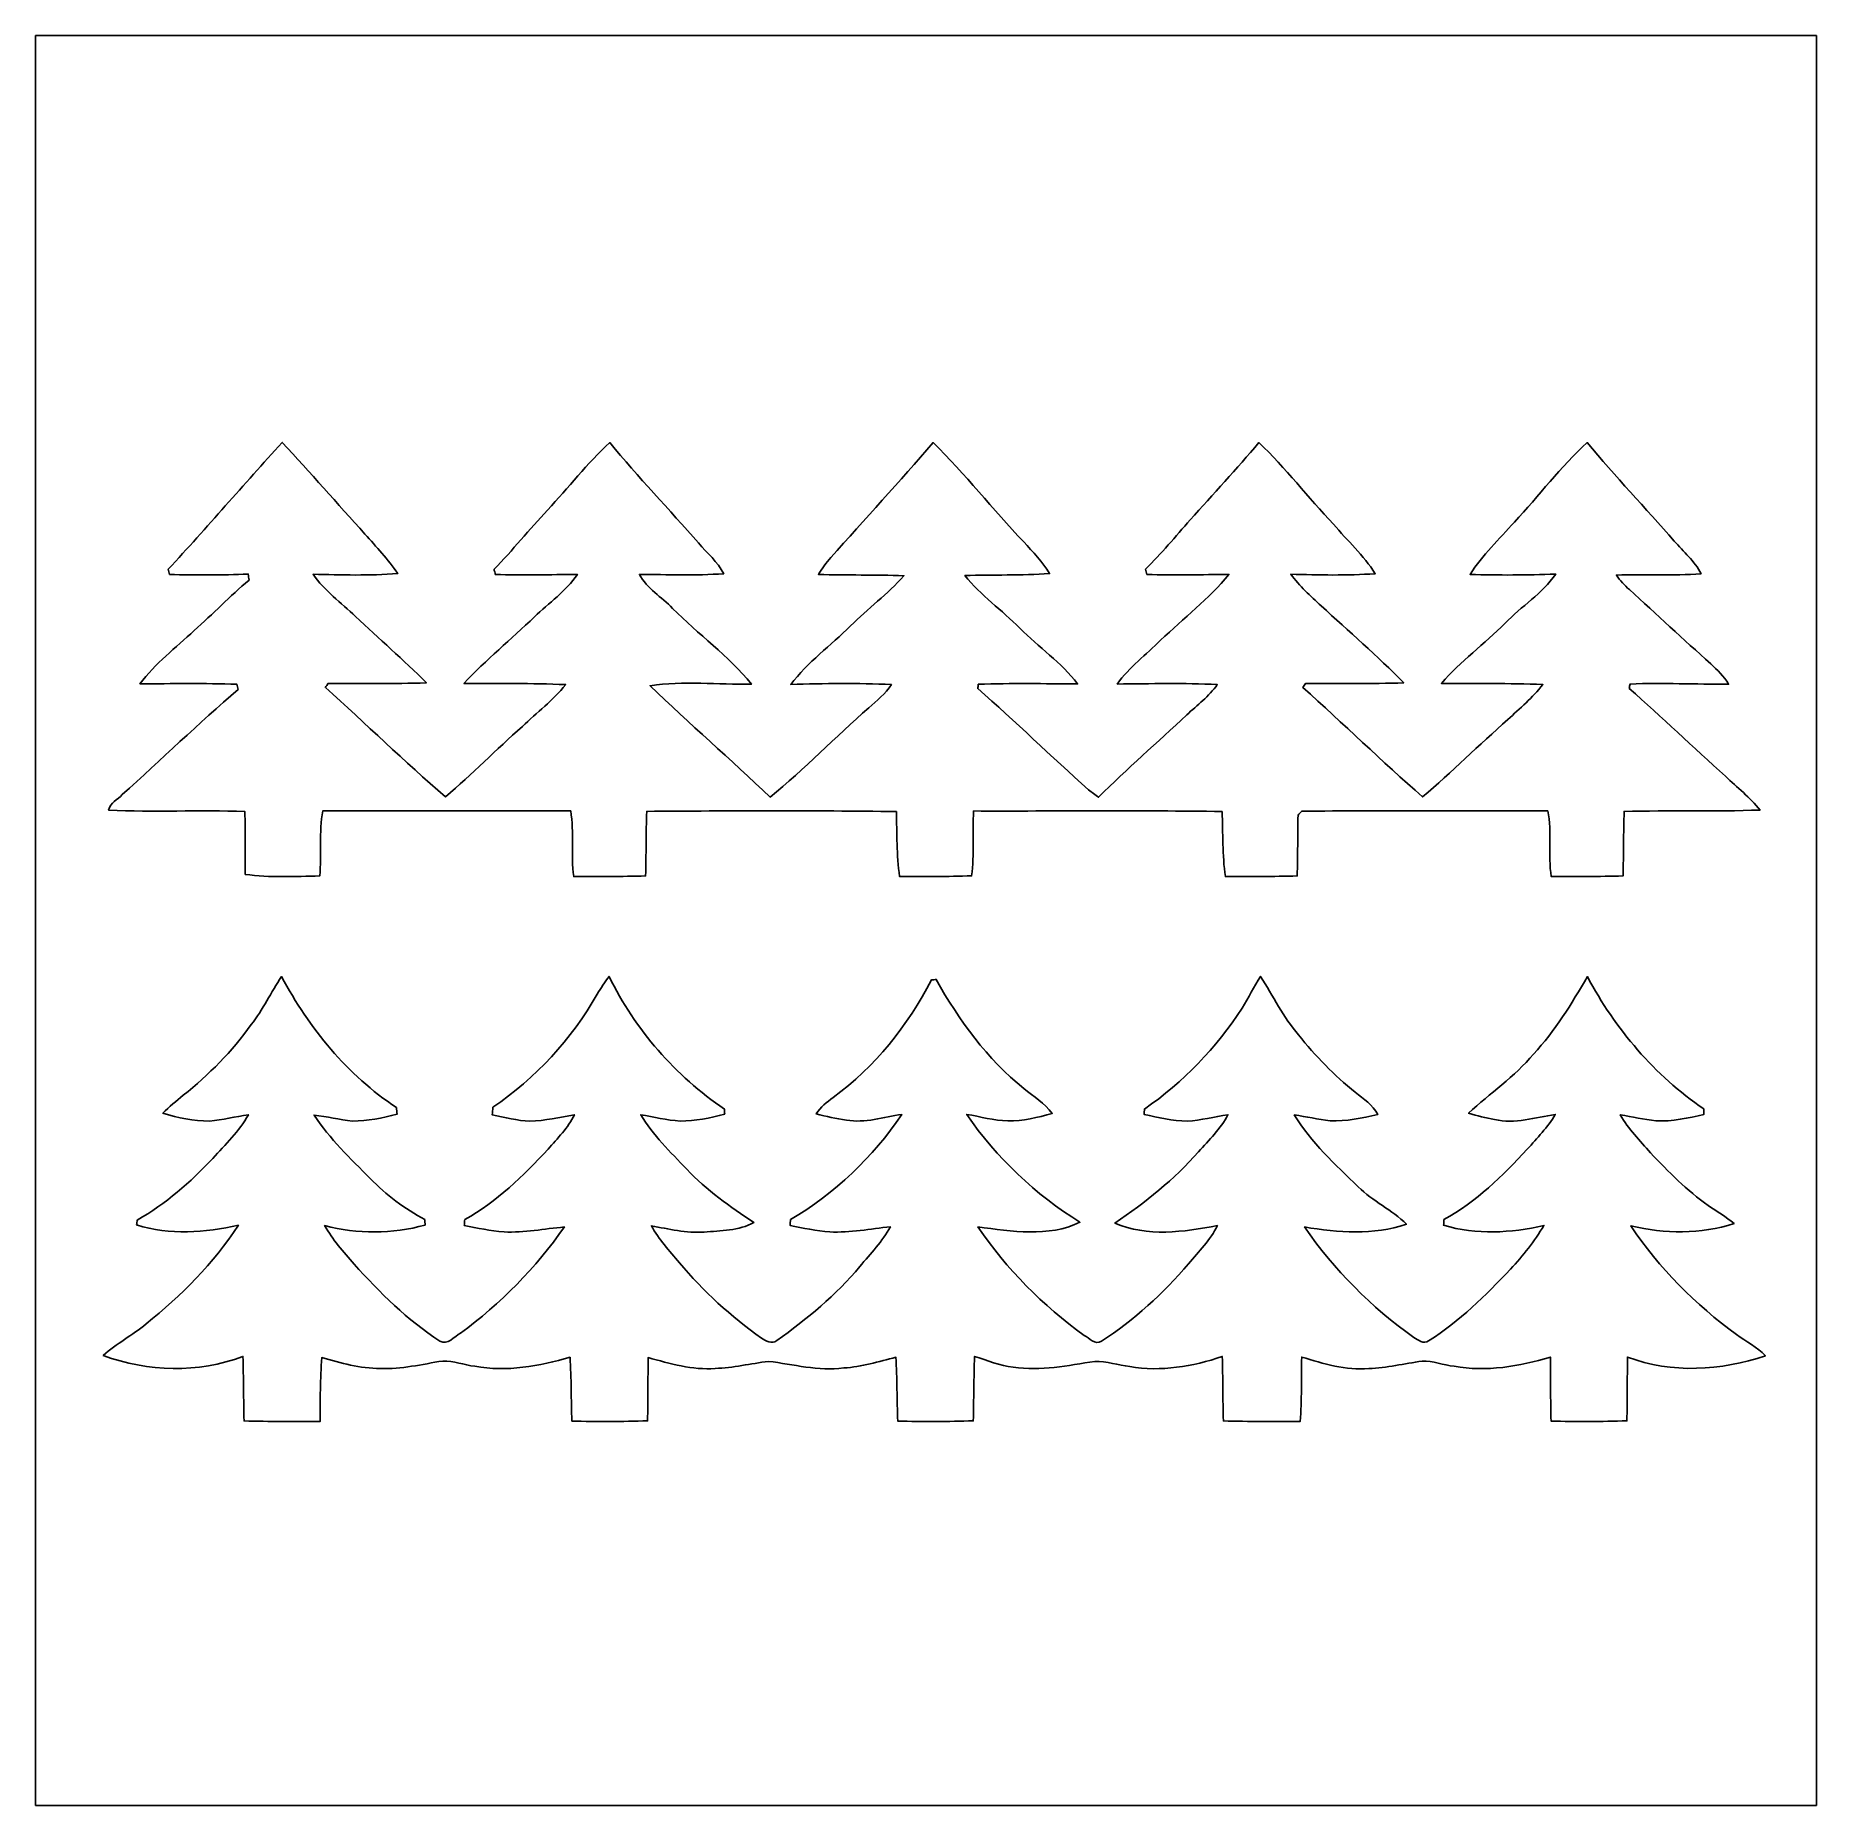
# Model space of a CAD drawing. Header units: centimetres. Extents: x -16.8 to 16.8, y -16.7 to 16.7.
import ezdxf

# ---------------------------------------------------------------- set-up
doc = ezdxf.new("R2010")
doc.units = ezdxf.units.CM
doc.header["$MEASUREMENT"] = 0
doc.layers.add('Layer 1', color=7, linetype='Continuous')

msp = doc.modelspace()

# ---------------------------------------------------------------- linework, layer by layer
at = {"layer": 'Layer 1', "color": 7}
for points, knots in [([(-16.77458, 16.66875), (-16.77458, 16.66875), (16.77458, 16.66875), (16.77458, 16.66875), (16.77458, 16.66875), (16.77458, 16.66875), (16.77458, -16.66875), (16.77458, -16.66875), (16.77458, -16.66875), (16.77458, -16.66875), (-16.77458, -16.66875), (-16.77458, -16.66875), (-16.77458, -16.66875), (-16.77458, -16.66875), (-16.77458, 16.66875), (-16.77458, 16.66875), (-16.77458, 16.66875), (-16.77458, 16.66875), (-16.77458, 16.66875), (-16.77458, 16.66875)], [0, 0, 0, 0, 0.16666667, 0.16666667, 0.16666667, 0.16666667, 0.33333333, 0.33333333, 0.33333333, 0.33333333, 0.5, 0.5, 0.5, 0.5, 0.66666667, 0.66666667, 0.66666667, 0.66666667, 1, 1, 1, 1]), ([(-14.27727, 6.6167), (-14.27092, 6.59236), (-14.25857, 6.54367), (-14.25222, 6.51933), (-14.25222, 6.51933), (-13.75798, 6.50346), (-13.26339, 6.50593), (-12.76914, 6.52568), (-12.76914, 6.52568), (-12.76385, 6.48829), (-12.75856, 6.45089), (-12.75362, 6.41315), (-12.75362, 6.41315), (-13.11416, 6.11399), (-13.43378, 5.76968), (-13.78761, 5.46276), (-13.78761, 5.46276), (-14.13581, 5.13609), (-14.51998, 4.84152), (-14.81067, 4.45841), (-14.81067, 4.45841), (-14.20107, 4.46087), (-13.59182, 4.4704), (-12.98258, 4.4517), (-12.98258, 4.4517), (-12.97587, 4.42701), (-12.96247, 4.37797), (-12.95576, 4.35328), (-12.95576, 4.35328), (-13.7033, 3.71404), (-14.41027, 3.0286), (-15.14122, 2.37102), (-15.14122, 2.37102), (-15.2333, 2.28141), (-15.36453, 2.21368), (-15.40122, 2.08104), (-15.40122, 2.08104), (-14.54573, 2.03271), (-13.68743, 2.08703), (-12.83123, 2.05246), (-12.83123, 2.05246), (-12.82418, 1.65806), (-12.82383, 1.26365), (-12.82488, 0.86889), (-12.82488, 0.86889), (-12.36028, 0.80433), (-11.88861, 0.82938), (-11.42153, 0.83926), (-11.42153, 0.83926), (-11.38238, 1.24672), (-11.44376, 1.66299), (-11.36227, 2.06587), (-11.36227, 2.06587), (-9.80616, 2.06234), (-8.25041, 2.06269), (-6.69431, 2.06551), (-6.69431, 2.06551), (-6.62376, 1.65629), (-6.69502, 1.23719), (-6.6354, 0.82691), (-6.6354, 0.82691), (-6.18455, 0.82832), (-5.73334, 0.82762), (-5.28214, 0.84032), (-5.28214, 0.84032), (-5.27297, 1.24566), (-5.27403, 1.65065), (-5.26203, 2.05564), (-5.26203, 2.05564), (-3.69429, 2.06763), (-2.12619, 2.07292), (-0.5588, 2.05246), (-0.5588, 2.05246), (-0.54504, 1.6443), (-0.55739, 1.23261), (-0.49742, 0.82726), (-0.49742, 0.82726), (-0.0448, 0.82797), (0.40781, 0.82726), (0.86007, 0.84067), (0.86007, 0.84067), (0.91052, 1.24672), (0.8763, 1.65594), (0.8957, 2.06304), (0.8957, 2.06304), (2.45674, 2.05811), (4.01849, 2.07751), (5.57953, 2.05246), (5.57953, 2.05246), (5.59329, 1.6443), (5.58094, 1.23261), (5.64092, 0.82726), (5.64092, 0.82726), (6.09177, 0.82797), (6.54297, 0.82726), (6.99417, 0.84032), (6.99417, 0.84032), (7.00229, 1.22202), (7.0037, 1.60373), (7.00864, 1.98473), (7.00864, 1.98473), (7.03192, 2.01013), (7.05556, 2.03518), (7.07919, 2.06022), (7.07919, 2.06022), (8.62401, 2.06939), (10.16917, 2.05952), (11.71399, 2.06551), (11.71399, 2.06551), (11.79865, 1.6577), (11.71434, 1.23684), (11.7796, 0.82691), (11.7796, 0.82691), (12.23045, 0.82832), (12.68166, 0.82762), (13.13286, 0.84032), (13.13286, 0.84032), (13.14203, 1.24531), (13.14062, 1.65029), (13.15261, 2.05458), (13.15261, 2.05458), (14.00598, 2.07751), (14.86006, 2.04541), (15.71307, 2.08139), (15.71307, 2.08139), (15.52257, 2.3174), (15.28057, 2.50508), (15.06502, 2.71709), (15.06502, 2.71709), (14.45366, 3.26037), (13.8684, 3.83258), (13.24927, 4.36739), (13.24927, 4.36739), (13.2528, 4.38926), (13.26021, 4.43301), (13.26374, 4.45488), (13.26374, 4.45488), (13.88216, 4.47957), (14.50164, 4.44641), (15.12041, 4.4517), (15.12041, 4.4517), (15.03045, 4.59775), (14.90839, 4.72017), (14.78315, 4.83517), (14.78315, 4.83517), (14.26916, 5.29696), (13.76221, 5.76651), (13.25174, 6.23217), (13.25174, 6.23217), (13.15896, 6.31366), (13.07606, 6.40468), (13.00797, 6.50769), (13.00797, 6.50769), (13.53961, 6.52462), (14.07231, 6.49182), (14.60359, 6.53309), (14.60359, 6.53309), (14.48012, 6.77157), (14.26704, 6.94478), (14.09806, 7.14869), (14.09806, 7.14869), (13.55443, 7.76887), (12.98399, 8.36507), (12.4587, 9.00112), (12.4587, 9.00112), (11.95105, 8.55133), (11.55171, 7.99606), (11.08463, 7.50641), (11.08463, 7.50641), (10.79959, 7.18432), (10.4842, 6.8834), (10.25137, 6.51969), (10.25137, 6.51969), (10.7883, 6.50099), (11.32593, 6.50663), (11.86286, 6.52604), (11.86286, 6.52604), (11.60921, 6.15844), (11.21622, 5.91996), (10.9093, 5.6007), (10.9093, 5.6007), (10.52124, 5.21018), (10.07251, 4.88139), (9.7088, 4.46687), (9.7088, 4.46687), (10.34627, 4.45876), (10.98409, 4.47322), (11.62156, 4.44465), (11.62156, 4.44465), (11.42929, 4.19806), (11.18976, 3.99591), (10.96045, 3.78566), (10.96045, 3.78566), (10.42035, 3.30518), (9.90282, 2.79964), (9.35602, 2.32692), (9.35602, 2.32692), (8.58908, 2.99755), (7.85989, 3.71052), (7.09965, 4.3882), (7.09965, 4.3882), (7.11165, 4.40655), (7.13564, 4.44324), (7.14763, 4.46158), (7.14763, 4.46158), (7.7657, 4.46405), (8.38412, 4.45417), (9.00218, 4.47781), (9.00218, 4.47781), (8.50371, 4.98228), (7.96749, 5.4483), (7.44467, 5.92702), (7.44467, 5.92702), (7.23829, 6.11046), (7.03968, 6.30414), (6.87176, 6.52392), (6.87176, 6.52392), (7.40163, 6.50487), (7.93291, 6.49817), (8.46279, 6.53274), (8.46279, 6.53274), (8.24759, 6.87987), (7.93503, 7.15222), (7.6775, 7.46584), (7.6775, 7.46584), (7.19772, 7.96784), (6.7751, 8.52276), (6.27309, 9.00289), (6.27309, 9.00289), (5.85258, 8.50759), (5.41267, 8.02922), (4.97664, 7.54733), (4.97664, 7.54733), (4.70323, 7.23159), (4.43159, 6.91409), (4.13773, 6.6167), (4.13773, 6.6167), (4.14408, 6.59236), (4.15643, 6.54367), (4.16278, 6.51933), (4.16278, 6.51933), (4.67783, 6.50064), (5.19289, 6.5151), (5.7083, 6.51969), (5.7083, 6.51969), (5.32871, 6.05896), (4.85175, 5.69101), (4.42101, 5.28038), (4.42101, 5.28038), (4.14655, 5.00733), (3.8294, 4.77308), (3.60362, 4.45417), (3.60362, 4.45417), (4.23157, 4.46123), (4.85951, 4.47534), (5.48711, 4.445), (5.48711, 4.445), (5.33471, 4.21781), (5.10575, 4.06047), (4.91208, 3.87209), (4.91208, 3.87209), (4.35928, 3.35527), (3.78601, 2.85962), (3.25296, 2.32163), (3.25296, 2.32163), (3.18805, 2.36714), (3.12314, 2.41229), (3.06317, 2.4638), (3.06317, 2.4638), (2.35761, 3.08892), (1.68451, 3.74897), (0.97367, 4.36809), (0.97367, 4.36809), (0.97684, 4.38891), (0.98284, 4.42983), (0.98566, 4.45029), (0.98566, 4.45029), (1.60867, 4.47216), (2.23238, 4.45946), (2.85609, 4.45664), (2.85609, 4.45664), (2.55164, 4.86234), (2.11878, 5.14491), (1.76812, 5.50721), (1.76812, 5.50721), (1.42946, 5.84447), (1.03223, 6.12528), (0.73166, 6.49817), (0.73166, 6.49817), (1.26365, 6.51369), (1.7967, 6.49887), (2.32833, 6.5345), (2.32833, 6.5345), (2.19781, 6.75781), (2.01154, 6.94055), (1.84079, 7.13281), (1.84079, 7.13281), (1.26048, 7.74559), (0.73484, 8.40881), (0.1337, 9.00218), (0.1337, 9.00218), (-0.49459, 8.26841), (-1.15076, 7.55862), (-1.79388, 6.83754), (-1.79388, 6.83754), (-1.87854, 6.737), (-1.95827, 6.63187), (-2.0253, 6.51863), (-2.0253, 6.51863), (-1.48943, 6.50134), (-0.95321, 6.51545), (-0.41698, 6.49429), (-0.41698, 6.49429), (-0.72425, 6.15068), (-1.09467, 5.87269), (-1.42134, 5.54884), (-1.42134, 5.54884), (-1.79564, 5.17984), (-2.2285, 4.86763), (-2.54811, 4.44571), (-2.54811, 4.44571), (-1.91629, 4.46793), (-1.28341, 4.47358), (-0.65123, 4.44465), (-0.65123, 4.44465), (-0.76447, 4.27249), (-0.9271, 4.14337), (-1.07774, 4.00614), (-1.07774, 4.00614), (-1.7078, 3.45758), (-2.286, 2.85221), (-2.93546, 2.32586), (-2.93546, 2.32586), (-3.68371, 3.03107), (-4.45488, 3.71157), (-5.19853, 4.42066), (-5.19853, 4.42066), (-4.56812, 4.52085), (-3.92289, 4.44077), (-3.28754, 4.45064), (-3.28754, 4.45064), (-3.7211, 4.98757), (-4.29084, 5.39044), (-4.77485, 5.87904), (-4.77485, 5.87904), (-4.97875, 6.09565), (-5.25639, 6.25193), (-5.39891, 6.52074), (-5.39891, 6.52074), (-4.86974, 6.51475), (-4.34023, 6.49464), (-3.81141, 6.53274), (-3.81141, 6.53274), (-3.92606, 6.75711), (-4.12362, 6.92115), (-4.28343, 7.11129), (-4.28343, 7.11129), (-4.84046, 7.74241), (-5.42008, 8.35307), (-5.95701, 9.00183), (-5.95701, 9.00183), (-6.38422, 8.61342), (-6.7377, 8.15305), (-7.13034, 7.73077), (-7.13034, 7.73077), (-7.47466, 7.36671), (-7.78686, 6.97371), (-8.13858, 6.61635), (-8.13858, 6.61635), (-8.13223, 6.59201), (-8.11989, 6.54367), (-8.11389, 6.51933), (-8.11389, 6.51933), (-7.59883, 6.50099), (-7.08343, 6.51439), (-6.56837, 6.52074), (-6.56837, 6.52074), (-6.77968, 6.20148), (-7.10777, 5.98382), (-7.37694, 5.71817), (-7.37694, 5.71817), (-7.81791, 5.29907), (-8.28851, 4.90961), (-8.70656, 4.46687), (-8.70656, 4.46687), (-8.06732, 4.45876), (-7.42738, 4.47428), (-6.7885, 4.44324), (-6.7885, 4.44324), (-7.02381, 4.14549), (-7.33496, 3.91795), (-7.60342, 3.65231), (-7.60342, 3.65231), (-8.09837, 3.22474), (-8.54992, 2.74955), (-9.05298, 2.33116), (-9.05298, 2.33116), (-9.82804, 2.99261), (-10.55617, 3.7084), (-11.31464, 4.38891), (-11.31464, 4.38891), (-11.303, 4.40725), (-11.27936, 4.44359), (-11.26737, 4.46158), (-11.26737, 4.46158), (-10.64966, 4.46405), (-10.03124, 4.45452), (-9.41352, 4.47781), (-9.41352, 4.47781), (-9.84321, 4.90996), (-10.30429, 5.30966), (-10.74879, 5.72629), (-10.74879, 5.72629), (-11.0169, 5.98876), (-11.3351, 6.20995), (-11.54748, 6.52392), (-11.54748, 6.52392), (-11.01619, 6.50522), (-10.4835, 6.49746), (-9.95292, 6.53415), (-9.95292, 6.53415), (-10.13354, 6.80226), (-10.3565, 7.03827), (-10.57028, 7.28027), (-10.57028, 7.28027), (-11.09239, 7.85283), (-11.59828, 8.43986), (-12.12956, 9.00465), (-12.12956, 9.00465), (-12.85487, 8.2169), (-13.54631, 7.39916), (-14.27727, 6.6167), (-14.27727, 6.6167), (-14.27727, 6.6167), (-14.27727, 6.6167), (-14.27727, 6.6167)], [0, 0, 0, 0, 0.00909091, 0.00909091, 0.00909091, 0.00909091, 0.01818182, 0.01818182, 0.01818182, 0.01818182, 0.02727273, 0.02727273, 0.02727273, 0.02727273, 0.03636364, 0.03636364, 0.03636364, 0.03636364, 0.04545455, 0.04545455, 0.04545455, 0.04545455, 0.05454545, 0.05454545, 0.05454545, 0.05454545, 0.06363636, 0.06363636, 0.06363636, 0.06363636, 0.07272727, 0.07272727, 0.07272727, 0.07272727, 0.08181818, 0.08181818, 0.08181818, 0.08181818, 0.09090909, 0.09090909, 0.09090909, 0.09090909, 0.1, 0.1, 0.1, 0.1, 0.10909091, 0.10909091, 0.10909091, 0.10909091, 0.11818182, 0.11818182, 0.11818182, 0.11818182, 0.12727273, 0.12727273, 0.12727273, 0.12727273, 0.13636364, 0.13636364, 0.13636364, 0.13636364, 0.14545455, 0.14545455, 0.14545455, 0.14545455, 0.15454545, 0.15454545, 0.15454545, 0.15454545, 0.16363636, 0.16363636, 0.16363636, 0.16363636, 0.17272727, 0.17272727, 0.17272727, 0.17272727, 0.18181818, 0.18181818, 0.18181818, 0.18181818, 0.19090909, 0.19090909, 0.19090909, 0.19090909, 0.2, 0.2, 0.2, 0.2, 0.20909091, 0.20909091, 0.20909091, 0.20909091, 0.21818182, 0.21818182, 0.21818182, 0.21818182, 0.22727273, 0.22727273, 0.22727273, 0.22727273, 0.23636364, 0.23636364, 0.23636364, 0.23636364, 0.24545455, 0.24545455, 0.24545455, 0.24545455, 0.25454545, 0.25454545, 0.25454545, 0.25454545, 0.26363636, 0.26363636, 0.26363636, 0.26363636, 0.27272727, 0.27272727, 0.27272727, 0.27272727, 0.28181818, 0.28181818, 0.28181818, 0.28181818, 0.29090909, 0.29090909, 0.29090909, 0.29090909, 0.3, 0.3, 0.3, 0.3, 0.30909091, 0.30909091, 0.30909091, 0.30909091, 0.31818182, 0.31818182, 0.31818182, 0.31818182, 0.32727273, 0.32727273, 0.32727273, 0.32727273, 0.33636364, 0.33636364, 0.33636364, 0.33636364, 0.34545455, 0.34545455, 0.34545455, 0.34545455, 0.35454545, 0.35454545, 0.35454545, 0.35454545, 0.36363636, 0.36363636, 0.36363636, 0.36363636, 0.37272727, 0.37272727, 0.37272727, 0.37272727, 0.38181818, 0.38181818, 0.38181818, 0.38181818, 0.39090909, 0.39090909, 0.39090909, 0.39090909, 0.4, 0.4, 0.4, 0.4, 0.40909091, 0.40909091, 0.40909091, 0.40909091, 0.41818182, 0.41818182, 0.41818182, 0.41818182, 0.42727273, 0.42727273, 0.42727273, 0.42727273, 0.43636364, 0.43636364, 0.43636364, 0.43636364, 0.44545455, 0.44545455, 0.44545455, 0.44545455, 0.45454545, 0.45454545, 0.45454545, 0.45454545, 0.46363636, 0.46363636, 0.46363636, 0.46363636, 0.47272727, 0.47272727, 0.47272727, 0.47272727, 0.48181818, 0.48181818, 0.48181818, 0.48181818, 0.49090909, 0.49090909, 0.49090909, 0.49090909, 0.5, 0.5, 0.5, 0.5, 0.50909091, 0.50909091, 0.50909091, 0.50909091, 0.51818182, 0.51818182, 0.51818182, 0.51818182, 0.52727273, 0.52727273, 0.52727273, 0.52727273, 0.53636364, 0.53636364, 0.53636364, 0.53636364, 0.54545455, 0.54545455, 0.54545455, 0.54545455, 0.55454545, 0.55454545, 0.55454545, 0.55454545, 0.56363636, 0.56363636, 0.56363636, 0.56363636, 0.57272727, 0.57272727, 0.57272727, 0.57272727, 0.58181818, 0.58181818, 0.58181818, 0.58181818, 0.59090909, 0.59090909, 0.59090909, 0.59090909, 0.6, 0.6, 0.6, 0.6, 0.60909091, 0.60909091, 0.60909091, 0.60909091, 0.61818182, 0.61818182, 0.61818182, 0.61818182, 0.62727273, 0.62727273, 0.62727273, 0.62727273, 0.63636364, 0.63636364, 0.63636364, 0.63636364, 0.64545455, 0.64545455, 0.64545455, 0.64545455, 0.65454545, 0.65454545, 0.65454545, 0.65454545, 0.66363636, 0.66363636, 0.66363636, 0.66363636, 0.67272727, 0.67272727, 0.67272727, 0.67272727, 0.68181818, 0.68181818, 0.68181818, 0.68181818, 0.69090909, 0.69090909, 0.69090909, 0.69090909, 0.7, 0.7, 0.7, 0.7, 0.70909091, 0.70909091, 0.70909091, 0.70909091, 0.71818182, 0.71818182, 0.71818182, 0.71818182, 0.72727273, 0.72727273, 0.72727273, 0.72727273, 0.73636364, 0.73636364, 0.73636364, 0.73636364, 0.74545455, 0.74545455, 0.74545455, 0.74545455, 0.75454545, 0.75454545, 0.75454545, 0.75454545, 0.76363636, 0.76363636, 0.76363636, 0.76363636, 0.77272727, 0.77272727, 0.77272727, 0.77272727, 0.78181818, 0.78181818, 0.78181818, 0.78181818, 0.79090909, 0.79090909, 0.79090909, 0.79090909, 0.8, 0.8, 0.8, 0.8, 0.80909091, 0.80909091, 0.80909091, 0.80909091, 0.81818182, 0.81818182, 0.81818182, 0.81818182, 0.82727273, 0.82727273, 0.82727273, 0.82727273, 0.83636364, 0.83636364, 0.83636364, 0.83636364, 0.84545455, 0.84545455, 0.84545455, 0.84545455, 0.85454545, 0.85454545, 0.85454545, 0.85454545, 0.86363636, 0.86363636, 0.86363636, 0.86363636, 0.87272727, 0.87272727, 0.87272727, 0.87272727, 0.88181818, 0.88181818, 0.88181818, 0.88181818, 0.89090909, 0.89090909, 0.89090909, 0.89090909, 0.9, 0.9, 0.9, 0.9, 0.90909091, 0.90909091, 0.90909091, 0.90909091, 0.91818182, 0.91818182, 0.91818182, 0.91818182, 0.92727273, 0.92727273, 0.92727273, 0.92727273, 0.93636364, 0.93636364, 0.93636364, 0.93636364, 0.94545455, 0.94545455, 0.94545455, 0.94545455, 0.95454545, 0.95454545, 0.95454545, 0.95454545, 0.96363636, 0.96363636, 0.96363636, 0.96363636, 0.97272727, 0.97272727, 0.97272727, 0.97272727, 0.98181818, 0.98181818, 0.98181818, 0.98181818, 1, 1, 1, 1]), ([(-12.71235, -1.96215), (-13.07218, -2.46451), (-13.51068, -2.90724), (-13.99293, -3.29212), (-13.99293, -3.29212), (-14.12416, -3.40007), (-14.26175, -3.50379), (-14.37499, -3.63185), (-14.37499, -3.63185), (-14.091, -3.71581), (-13.79679, -3.78001), (-13.49939, -3.7779), (-13.49939, -3.7779), (-13.25245, -3.75461), (-13.00974, -3.69817), (-12.76491, -3.65901), (-12.76491, -3.65901), (-12.93954, -3.97051), (-13.20306, -4.21816), (-13.43731, -4.48416), (-13.43731, -4.48416), (-13.85852, -4.92831), (-14.32454, -5.33929), (-14.85935, -5.64268), (-14.85935, -5.64268), (-14.86218, -5.66561), (-14.86817, -5.71147), (-14.87099, -5.73476), (-14.87099, -5.73476), (-14.24834, -5.92949), (-13.58371, -5.88433), (-12.95506, -5.74146), (-12.95506, -5.74146), (-13.42355, -6.45513), (-14.02927, -7.06931), (-14.69461, -7.6006), (-14.69461, -7.6006), (-14.9539, -7.81085), (-15.24917, -7.97278), (-15.50106, -8.19326), (-15.50106, -8.19326), (-14.65898, -8.50336), (-13.71353, -8.52946), (-12.86898, -8.21231), (-12.86898, -8.21231), (-12.85663, -8.6166), (-12.85875, -9.02123), (-12.84711, -9.42587), (-12.84711, -9.42587), (-12.3698, -9.43892), (-11.89214, -9.43751), (-11.41483, -9.43751), (-11.41483, -9.43751), (-11.41413, -9.0357), (-11.41236, -8.63388), (-11.38449, -8.23348), (-11.38449, -8.23348), (-11.0236, -8.33049), (-10.65989, -8.44232), (-10.28206, -8.43915), (-10.28206, -8.43915), (-9.88378, -8.45502), (-9.49501, -8.35872), (-9.10484, -8.29839), (-9.10484, -8.29839), (-8.89988, -8.29381), (-8.70338, -8.37353), (-8.50089, -8.39717), (-8.50089, -8.39717), (-7.89905, -8.51076), (-7.28557, -8.39258), (-6.70525, -8.22713), (-6.70525, -8.22713), (-6.68196, -8.62718), (-6.68479, -9.02864), (-6.67209, -9.42975), (-6.67209, -9.42975), (-6.19725, -9.4428), (-5.7217, -9.43751), (-5.24651, -9.42587), (-5.24651, -9.42587), (-5.23699, -9.02829), (-5.23875, -8.63036), (-5.23593, -8.23313), (-5.23593, -8.23313), (-4.82494, -8.34813), (-4.40161, -8.47266), (-3.96981, -8.43844), (-3.96981, -8.43844), (-3.6322, -8.42857), (-3.30306, -8.34602), (-2.96898, -8.30509), (-2.96898, -8.30509), (-2.49802, -8.35942), (-2.02847, -8.49207), (-1.55011, -8.42927), (-1.55011, -8.42927), (-1.21426, -8.4074), (-0.89076, -8.3125), (-0.56727, -8.22678), (-0.56727, -8.22678), (-0.54363, -8.62718), (-0.54645, -9.02864), (-0.53375, -9.42975), (-0.53375, -9.42975), (-0.05891, -9.4428), (0.41628, -9.43751), (0.89147, -9.42587), (0.89147, -9.42587), (0.90064, -9.02053), (0.89923, -8.61519), (0.91475, -8.21055), (0.91475, -8.21055), (1.15429, -8.28992), (1.39171, -8.38447), (1.64465, -8.41234), (1.64465, -8.41234), (2.15971, -8.49489), (2.67406, -8.38235), (3.18135, -8.30509), (3.18135, -8.30509), (3.40325, -8.30227), (3.61879, -8.37741), (3.83893, -8.40211), (3.83893, -8.40211), (4.42383, -8.50477), (5.02461, -8.40176), (5.5813, -8.21231), (5.5813, -8.21231), (5.59364, -8.6166), (5.59117, -9.02123), (5.60317, -9.42587), (5.60317, -9.42587), (6.08577, -9.43928), (6.56837, -9.43786), (7.05132, -9.4361), (7.05132, -9.4361), (7.07778, -9.03287), (7.07319, -8.62824), (7.07813, -8.22466), (7.07813, -8.22466), (7.48806, -8.3439), (7.90892, -8.48042), (8.34214, -8.4388), (8.34214, -8.4388), (8.6808, -8.42821), (9.01136, -8.34813), (9.34544, -8.2991), (9.34544, -8.2991), (9.55075, -8.29345), (9.74619, -8.37706), (9.94939, -8.39823), (9.94939, -8.39823), (10.55723, -8.50759), (11.17776, -8.39893), (11.76232, -8.22466), (11.76232, -8.22466), (11.76443, -8.62612), (11.76514, -9.02794), (11.77678, -9.42975), (11.77678, -9.42975), (12.25197, -9.4428), (12.72787, -9.43751), (13.20377, -9.42587), (13.20377, -9.42587), (13.21329, -9.02511), (13.21153, -8.62471), (13.21541, -8.22431), (13.21541, -8.22431), (14.04902, -8.53828), (14.98071, -8.48289), (15.81362, -8.19785), (15.81362, -8.19785), (15.65875, -8.03169), (15.45061, -7.93327), (15.26928, -7.80133), (15.26928, -7.80133), (14.49917, -7.23618), (13.80843, -6.54791), (13.27997, -5.75134), (13.27997, -5.75134), (13.91708, -5.90444), (14.59512, -5.91114), (15.22307, -5.71077), (15.22307, -5.71077), (15.07596, -5.57777), (14.89922, -5.48322), (14.7387, -5.36928), (14.7387, -5.36928), (14.33477, -5.08706), (13.98658, -4.73463), (13.65074, -4.37656), (13.65074, -4.37656), (13.44683, -4.14902), (13.23199, -3.92712), (13.07959, -3.66007), (13.07959, -3.66007), (13.30396, -3.69852), (13.52585, -3.7465), (13.75234, -3.77613), (13.75234, -3.77613), (14.05855, -3.78707), (14.36088, -3.72181), (14.65721, -3.65196), (14.65721, -3.65196), (14.65686, -3.6262), (14.6558, -3.5747), (14.65509, -3.5493), (14.65509, -3.5493), (13.72623, -2.92065), (12.98716, -2.04188), (12.45941, -1.05728), (12.45941, -1.05728), (12.16096, -1.57021), (11.85157, -2.0828), (11.44305, -2.51742), (11.44305, -2.51742), (11.09098, -2.94534), (10.62284, -3.25332), (10.22244, -3.63008), (10.22244, -3.63008), (10.38366, -3.67771), (10.54594, -3.72004), (10.71174, -3.75003), (10.71174, -3.75003), (11.09416, -3.83822), (11.47868, -3.70911), (11.85616, -3.65337), (11.85616, -3.65337), (11.71293, -3.89572), (11.51326, -4.09822), (11.32875, -4.30918), (11.32875, -4.30918), (10.86062, -4.80907), (10.36779, -5.30507), (9.75889, -5.63245), (9.75889, -5.63245), (9.75713, -5.65961), (9.75325, -5.71429), (9.75113, -5.74181), (9.75113, -5.74181), (10.36779, -5.92173), (11.02042, -5.88998), (11.64061, -5.74357), (11.64061, -5.74357), (11.46563, -6.04308), (11.24973, -6.31507), (11.01196, -6.56696), (11.01196, -6.56696), (10.54029, -7.06191), (10.05346, -7.55544), (9.46891, -7.9181), (9.46891, -7.9181), (9.37577, -7.99006), (9.26959, -7.90222), (9.18951, -7.85248), (9.18951, -7.85248), (8.39011, -7.28768), (7.68985, -6.57648), (7.1314, -5.77356), (7.1314, -5.77356), (7.7657, -5.8801), (8.43104, -5.92737), (9.05157, -5.7217), (9.05157, -5.7217), (8.77958, -5.44936), (8.41622, -5.28884), (8.14317, -5.01474), (8.14317, -5.01474), (7.71031, -4.59458), (7.25452, -4.18077), (6.93879, -3.66113), (6.93879, -3.66113), (7.16386, -3.69782), (7.38681, -3.74509), (7.61436, -3.77119), (7.61436, -3.77119), (7.91633, -3.78248), (8.21655, -3.72639), (8.50935, -3.65548), (8.50935, -3.65548), (8.41939, -3.47274), (8.24018, -3.36127), (8.08814, -3.23568), (8.08814, -3.23568), (7.68703, -2.92241), (7.34025, -2.54741), (7.01746, -2.15618), (7.01746, -2.15618), (6.73559, -1.81786), (6.53521, -1.42452), (6.30484, -1.05198), (6.30484, -1.05198), (6.17961, -1.24672), (6.07801, -1.45521), (5.95524, -1.65171), (5.95524, -1.65171), (5.47441, -2.39748), (4.84364, -3.04659), (4.11551, -3.55318), (4.11551, -3.55318), (4.11409, -3.57787), (4.11127, -3.62726), (4.10986, -3.65196), (4.10986, -3.65196), (4.37586, -3.71687), (4.64644, -3.77014), (4.92125, -3.77896), (4.92125, -3.77896), (5.17984, -3.76238), (5.43278, -3.69746), (5.68889, -3.65901), (5.68889, -3.65901), (5.55061, -3.92536), (5.32871, -4.1342), (5.13433, -4.35822), (5.13433, -4.35822), (4.67395, -4.87645), (4.13244, -5.31354), (3.55882, -5.69983), (3.55882, -5.69983), (4.16666, -5.96583), (4.85846, -5.86669), (5.49063, -5.74781), (5.49063, -5.74781), (5.35799, -6.01945), (5.13715, -6.23323), (4.94771, -6.46465), (4.94771, -6.46465), (4.47146, -7.02416), (3.92183, -7.52616), (3.30412, -7.92515), (3.30412, -7.92515), (3.18805, -8.00171), (3.07199, -7.86447), (2.97991, -7.81614), (2.97991, -7.81614), (2.2031, -7.25593), (1.5173, -6.56414), (0.97966, -5.77109), (0.97966, -5.77109), (1.61219, -5.85611), (2.30434, -5.97041), (2.90089, -5.68501), (2.90089, -5.68501), (2.06234, -5.16043), (1.32821, -4.47005), (0.76764, -3.65443), (0.76764, -3.65443), (1.02588, -3.69147), (1.27706, -3.7719), (1.53987, -3.77508), (1.53987, -3.77508), (1.82527, -3.77825), (2.10573, -3.71158), (2.37878, -3.63396), (2.37878, -3.63396), (2.23555, -3.44099), (2.02636, -3.31646), (1.84432, -3.16477), (1.84432, -3.16477), (1.15111, -2.6102), (0.62265, -1.88066), (0.19156, -1.1109), (0.19156, -1.1109), (0.16898, -1.11301), (0.12418, -1.11689), (0.1016, -1.11866), (0.1016, -1.11866), (-0.34078, -1.97944), (-0.96308, -2.75872), (-1.74696, -3.33234), (-1.74696, -3.33234), (-1.8669, -3.42159), (-1.98861, -3.51367), (-2.06728, -3.64384), (-2.06728, -3.64384), (-1.88136, -3.69429), (-1.69192, -3.73098), (-1.50072, -3.7592), (-1.50072, -3.7592), (-1.14864, -3.82411), (-0.80186, -3.70134), (-0.45614, -3.65337), (-0.45614, -3.65337), (-0.99624, -4.45452), (-1.71838, -5.14279), (-2.55094, -5.63492), (-2.55094, -5.63492), (-2.55341, -5.66173), (-2.5587, -5.71571), (-2.56152, -5.74252), (-2.56152, -5.74252), (-2.31493, -5.80108), (-2.06446, -5.84235), (-1.81187, -5.86705), (-1.81187, -5.86705), (-1.42804, -5.88327), (-1.04916, -5.80919), (-0.66887, -5.76897), (-0.66887, -5.76897), (-0.82444, -6.04379), (-1.04281, -6.27592), (-1.24495, -6.51651), (-1.24495, -6.51651), (-1.69933, -7.05203), (-2.23873, -7.51099), (-2.8127, -7.91316), (-2.8127, -7.91316), (-2.90548, -7.9883), (-3.01872, -7.92233), (-3.10162, -7.86659), (-3.10162, -7.86659), (-3.6763, -7.46301), (-4.19276, -6.98041), (-4.64679, -6.44596), (-4.64679, -6.44596), (-4.83341, -6.223), (-5.03449, -6.00745), (-5.17454, -5.75098), (-5.17454, -5.75098), (-4.84681, -5.81096), (-4.51767, -5.89315), (-4.18148, -5.86811), (-4.18148, -5.86811), (-3.86539, -5.84623), (-3.52743, -5.84341), (-3.24132, -5.6896), (-3.24132, -5.6896), (-3.69429, -5.39574), (-4.13385, -5.07612), (-4.50779, -4.68418), (-4.50779, -4.68418), (-4.81542, -4.36033), (-5.14174, -4.04389), (-5.37457, -3.65936), (-5.37457, -3.65936), (-5.12798, -3.69993), (-4.88421, -3.76167), (-4.63409, -3.7786), (-4.63409, -3.7786), (-4.34869, -3.78037), (-4.06859, -3.71757), (-3.79236, -3.65125), (-3.79236, -3.65125), (-3.79377, -3.62656), (-3.79624, -3.57752), (-3.79765, -3.55283), (-3.79765, -3.55283), (-4.71734, -2.92347), (-5.48534, -2.05846), (-5.97006, -1.05269), (-5.97006, -1.05269), (-6.05402, -1.15817), (-6.12458, -1.27282), (-6.19337, -1.38889), (-6.19337, -1.38889), (-6.67667, -2.23379), (-7.35189, -2.97498), (-8.16081, -3.51755), (-8.16081, -3.51755), (-8.16398, -3.56517), (-8.16716, -3.6128), (-8.17033, -3.66113), (-8.17033, -3.66113), (-7.93609, -3.71158), (-7.70149, -3.76978), (-7.46125, -3.78213), (-7.46125, -3.78213), (-7.17938, -3.76873), (-6.90139, -3.70981), (-6.62446, -3.65795), (-6.62446, -3.65795), (-6.74158, -3.90807), (-6.94478, -4.10175), (-7.11976, -4.31059), (-7.11976, -4.31059), (-7.59037, -4.80871), (-8.08602, -5.29766), (-8.69033, -5.63316), (-8.69033, -5.63316), (-8.6928, -5.66067), (-8.69703, -5.71535), (-8.6995, -5.74252), (-8.6995, -5.74252), (-8.45291, -5.80108), (-8.20244, -5.84235), (-7.9502, -5.86705), (-7.9502, -5.86705), (-7.56849, -5.88116), (-7.19173, -5.80778), (-6.8132, -5.77321), (-6.8132, -5.77321), (-7.34942, -6.54191), (-8.01688, -7.21995), (-8.77111, -7.77593), (-8.77111, -7.77593), (-8.88718, -7.8299), (-9.01524, -8.01299), (-9.15811, -7.92198), (-9.15811, -7.92198), (-9.77089, -7.52898), (-10.28806, -7.00758), (-10.7763, -6.47241), (-10.7763, -6.47241), (-10.97421, -6.24134), (-11.18094, -6.01239), (-11.33016, -5.74569), (-11.33016, -5.74569), (-10.71033, -5.90973), (-10.05487, -5.91009), (-9.43645, -5.73652), (-9.43645, -5.73652), (-9.43786, -5.71112), (-9.44069, -5.66032), (-9.4421, -5.63492), (-9.4421, -5.63492), (-9.81992, -5.42819), (-10.16988, -5.17031), (-10.47044, -4.86128), (-10.47044, -4.86128), (-10.84368, -4.4831), (-11.23562, -4.11339), (-11.52737, -3.66607), (-11.52737, -3.66607), (-11.28571, -3.69147), (-11.04935, -3.75356), (-10.8077, -3.77754), (-10.8077, -3.77754), (-10.5216, -3.78143), (-10.24114, -3.71687), (-9.96456, -3.6509), (-9.96456, -3.6509), (-9.96809, -3.60821), (-9.97162, -3.56588), (-9.97514, -3.5239), (-9.97514, -3.5239), (-10.90224, -2.9143), (-11.62121, -2.02741), (-12.14155, -1.05551), (-12.14155, -1.05551), (-12.33946, -1.3529), (-12.49292, -1.67887), (-12.71235, -1.96215)], [0, 0, 0, 0, 0.00729927, 0.00729927, 0.00729927, 0.00729927, 0.01459854, 0.01459854, 0.01459854, 0.01459854, 0.02189781, 0.02189781, 0.02189781, 0.02189781, 0.02919708, 0.02919708, 0.02919708, 0.02919708, 0.03649635, 0.03649635, 0.03649635, 0.03649635, 0.04379562, 0.04379562, 0.04379562, 0.04379562, 0.05109489, 0.05109489, 0.05109489, 0.05109489, 0.05839416, 0.05839416, 0.05839416, 0.05839416, 0.06569343, 0.06569343, 0.06569343, 0.06569343, 0.0729927, 0.0729927, 0.0729927, 0.0729927, 0.08029197, 0.08029197, 0.08029197, 0.08029197, 0.08759124, 0.08759124, 0.08759124, 0.08759124, 0.09489051, 0.09489051, 0.09489051, 0.09489051, 0.10218978, 0.10218978, 0.10218978, 0.10218978, 0.10948905, 0.10948905, 0.10948905, 0.10948905, 0.11678832, 0.11678832, 0.11678832, 0.11678832, 0.12408759, 0.12408759, 0.12408759, 0.12408759, 0.13138686, 0.13138686, 0.13138686, 0.13138686, 0.13868613, 0.13868613, 0.13868613, 0.13868613, 0.1459854, 0.1459854, 0.1459854, 0.1459854, 0.15328467, 0.15328467, 0.15328467, 0.15328467, 0.16058394, 0.16058394, 0.16058394, 0.16058394, 0.16788321, 0.16788321, 0.16788321, 0.16788321, 0.17518248, 0.17518248, 0.17518248, 0.17518248, 0.18248175, 0.18248175, 0.18248175, 0.18248175, 0.18978102, 0.18978102, 0.18978102, 0.18978102, 0.19708029, 0.19708029, 0.19708029, 0.19708029, 0.20437956, 0.20437956, 0.20437956, 0.20437956, 0.21167883, 0.21167883, 0.21167883, 0.21167883, 0.2189781, 0.2189781, 0.2189781, 0.2189781, 0.22627737, 0.22627737, 0.22627737, 0.22627737, 0.23357664, 0.23357664, 0.23357664, 0.23357664, 0.24087591, 0.24087591, 0.24087591, 0.24087591, 0.24817518, 0.24817518, 0.24817518, 0.24817518, 0.25547445, 0.25547445, 0.25547445, 0.25547445, 0.26277372, 0.26277372, 0.26277372, 0.26277372, 0.27007299, 0.27007299, 0.27007299, 0.27007299, 0.27737226, 0.27737226, 0.27737226, 0.27737226, 0.28467153, 0.28467153, 0.28467153, 0.28467153, 0.2919708, 0.2919708, 0.2919708, 0.2919708, 0.29927007, 0.29927007, 0.29927007, 0.29927007, 0.30656934, 0.30656934, 0.30656934, 0.30656934, 0.31386861, 0.31386861, 0.31386861, 0.31386861, 0.32116788, 0.32116788, 0.32116788, 0.32116788, 0.32846715, 0.32846715, 0.32846715, 0.32846715, 0.33576642, 0.33576642, 0.33576642, 0.33576642, 0.34306569, 0.34306569, 0.34306569, 0.34306569, 0.35036496, 0.35036496, 0.35036496, 0.35036496, 0.35766423, 0.35766423, 0.35766423, 0.35766423, 0.3649635, 0.3649635, 0.3649635, 0.3649635, 0.37226277, 0.37226277, 0.37226277, 0.37226277, 0.37956204, 0.37956204, 0.37956204, 0.37956204, 0.38686131, 0.38686131, 0.38686131, 0.38686131, 0.39416058, 0.39416058, 0.39416058, 0.39416058, 0.40145985, 0.40145985, 0.40145985, 0.40145985, 0.40875912, 0.40875912, 0.40875912, 0.40875912, 0.41605839, 0.41605839, 0.41605839, 0.41605839, 0.42335766, 0.42335766, 0.42335766, 0.42335766, 0.43065693, 0.43065693, 0.43065693, 0.43065693, 0.4379562, 0.4379562, 0.4379562, 0.4379562, 0.44525547, 0.44525547, 0.44525547, 0.44525547, 0.45255474, 0.45255474, 0.45255474, 0.45255474, 0.45985401, 0.45985401, 0.45985401, 0.45985401, 0.46715328, 0.46715328, 0.46715328, 0.46715328, 0.47445255, 0.47445255, 0.47445255, 0.47445255, 0.48175182, 0.48175182, 0.48175182, 0.48175182, 0.48905109, 0.48905109, 0.48905109, 0.48905109, 0.49635036, 0.49635036, 0.49635036, 0.49635036, 0.50364964, 0.50364964, 0.50364964, 0.50364964, 0.51094891, 0.51094891, 0.51094891, 0.51094891, 0.51824818, 0.51824818, 0.51824818, 0.51824818, 0.52554745, 0.52554745, 0.52554745, 0.52554745, 0.53284672, 0.53284672, 0.53284672, 0.53284672, 0.54014599, 0.54014599, 0.54014599, 0.54014599, 0.54744526, 0.54744526, 0.54744526, 0.54744526, 0.55474453, 0.55474453, 0.55474453, 0.55474453, 0.5620438, 0.5620438, 0.5620438, 0.5620438, 0.56934307, 0.56934307, 0.56934307, 0.56934307, 0.57664234, 0.57664234, 0.57664234, 0.57664234, 0.58394161, 0.58394161, 0.58394161, 0.58394161, 0.59124088, 0.59124088, 0.59124088, 0.59124088, 0.59854015, 0.59854015, 0.59854015, 0.59854015, 0.60583942, 0.60583942, 0.60583942, 0.60583942, 0.61313869, 0.61313869, 0.61313869, 0.61313869, 0.62043796, 0.62043796, 0.62043796, 0.62043796, 0.62773723, 0.62773723, 0.62773723, 0.62773723, 0.6350365, 0.6350365, 0.6350365, 0.6350365, 0.64233577, 0.64233577, 0.64233577, 0.64233577, 0.64963504, 0.64963504, 0.64963504, 0.64963504, 0.65693431, 0.65693431, 0.65693431, 0.65693431, 0.66423358, 0.66423358, 0.66423358, 0.66423358, 0.67153285, 0.67153285, 0.67153285, 0.67153285, 0.67883212, 0.67883212, 0.67883212, 0.67883212, 0.68613139, 0.68613139, 0.68613139, 0.68613139, 0.69343066, 0.69343066, 0.69343066, 0.69343066, 0.70072993, 0.70072993, 0.70072993, 0.70072993, 0.7080292, 0.7080292, 0.7080292, 0.7080292, 0.71532847, 0.71532847, 0.71532847, 0.71532847, 0.72262774, 0.72262774, 0.72262774, 0.72262774, 0.72992701, 0.72992701, 0.72992701, 0.72992701, 0.73722628, 0.73722628, 0.73722628, 0.73722628, 0.74452555, 0.74452555, 0.74452555, 0.74452555, 0.75182482, 0.75182482, 0.75182482, 0.75182482, 0.75912409, 0.75912409, 0.75912409, 0.75912409, 0.76642336, 0.76642336, 0.76642336, 0.76642336, 0.77372263, 0.77372263, 0.77372263, 0.77372263, 0.7810219, 0.7810219, 0.7810219, 0.7810219, 0.78832117, 0.78832117, 0.78832117, 0.78832117, 0.79562044, 0.79562044, 0.79562044, 0.79562044, 0.80291971, 0.80291971, 0.80291971, 0.80291971, 0.81021898, 0.81021898, 0.81021898, 0.81021898, 0.81751825, 0.81751825, 0.81751825, 0.81751825, 0.82481752, 0.82481752, 0.82481752, 0.82481752, 0.83211679, 0.83211679, 0.83211679, 0.83211679, 0.83941606, 0.83941606, 0.83941606, 0.83941606, 0.84671533, 0.84671533, 0.84671533, 0.84671533, 0.8540146, 0.8540146, 0.8540146, 0.8540146, 0.86131387, 0.86131387, 0.86131387, 0.86131387, 0.86861314, 0.86861314, 0.86861314, 0.86861314, 0.87591241, 0.87591241, 0.87591241, 0.87591241, 0.88321168, 0.88321168, 0.88321168, 0.88321168, 0.89051095, 0.89051095, 0.89051095, 0.89051095, 0.89781022, 0.89781022, 0.89781022, 0.89781022, 0.90510949, 0.90510949, 0.90510949, 0.90510949, 0.91240876, 0.91240876, 0.91240876, 0.91240876, 0.91970803, 0.91970803, 0.91970803, 0.91970803, 0.9270073, 0.9270073, 0.9270073, 0.9270073, 0.93430657, 0.93430657, 0.93430657, 0.93430657, 0.94160584, 0.94160584, 0.94160584, 0.94160584, 0.94890511, 0.94890511, 0.94890511, 0.94890511, 0.95620438, 0.95620438, 0.95620438, 0.95620438, 0.96350365, 0.96350365, 0.96350365, 0.96350365, 0.97080292, 0.97080292, 0.97080292, 0.97080292, 0.97810219, 0.97810219, 0.97810219, 0.97810219, 0.98540146, 0.98540146, 0.98540146, 0.98540146, 1, 1, 1, 1])]:
    msp.add_open_spline(points, degree=3, knots=knots, dxfattribs=at)
at = {"layer": 'Layer 1', "color": 251}
for points, knots in [([(-14.27727, 6.6167), (-13.54631, 7.39916), (-12.85487, 8.2169), (-12.12956, 9.00465), (-12.12956, 9.00465), (-11.59828, 8.43986), (-11.09239, 7.85283), (-10.57028, 7.28027), (-10.57028, 7.28027), (-10.3565, 7.03827), (-10.13354, 6.80226), (-9.95292, 6.53415), (-9.95292, 6.53415), (-10.4835, 6.49746), (-11.01619, 6.50522), (-11.54748, 6.52392), (-11.54748, 6.52392), (-11.3351, 6.20995), (-11.0169, 5.98876), (-10.74879, 5.72629), (-10.74879, 5.72629), (-10.30429, 5.30966), (-9.84321, 4.90996), (-9.41352, 4.47781), (-9.41352, 4.47781), (-10.03124, 4.45452), (-10.64966, 4.46405), (-11.26737, 4.46158), (-11.26737, 4.46158), (-11.27936, 4.44359), (-11.303, 4.40725), (-11.31464, 4.38891), (-11.31464, 4.38891), (-10.55617, 3.7084), (-9.82804, 2.99261), (-9.05298, 2.33116), (-9.05298, 2.33116), (-8.54992, 2.74955), (-8.09837, 3.22474), (-7.60342, 3.65231), (-7.60342, 3.65231), (-7.33496, 3.91795), (-7.02381, 4.14549), (-6.7885, 4.44324), (-6.7885, 4.44324), (-7.42738, 4.47428), (-8.06732, 4.45876), (-8.70656, 4.46687), (-8.70656, 4.46687), (-8.28851, 4.90961), (-7.81791, 5.29907), (-7.37694, 5.71817), (-7.37694, 5.71817), (-7.10777, 5.98382), (-6.77968, 6.20148), (-6.56837, 6.52074), (-6.56837, 6.52074), (-7.08343, 6.51439), (-7.59883, 6.50099), (-8.11389, 6.51933), (-8.11389, 6.51933), (-8.11989, 6.54367), (-8.13223, 6.59201), (-8.13858, 6.61635), (-8.13858, 6.61635), (-7.78686, 6.97371), (-7.47466, 7.36671), (-7.13034, 7.73077), (-7.13034, 7.73077), (-6.7377, 8.15305), (-6.38422, 8.61342), (-5.95701, 9.00183), (-5.95701, 9.00183), (-5.42008, 8.35307), (-4.84046, 7.74241), (-4.28343, 7.11129), (-4.28343, 7.11129), (-4.12362, 6.92115), (-3.92606, 6.75711), (-3.81141, 6.53274), (-3.81141, 6.53274), (-4.34023, 6.49464), (-4.86974, 6.51475), (-5.39891, 6.52074), (-5.39891, 6.52074), (-5.25639, 6.25193), (-4.97875, 6.09565), (-4.77485, 5.87904), (-4.77485, 5.87904), (-4.29084, 5.39044), (-3.7211, 4.98757), (-3.28754, 4.45064), (-3.28754, 4.45064), (-3.92289, 4.44077), (-4.56812, 4.52085), (-5.19853, 4.42066), (-5.19853, 4.42066), (-4.45488, 3.71157), (-3.68371, 3.03107), (-2.93546, 2.32586), (-2.93546, 2.32586), (-2.286, 2.85221), (-1.7078, 3.45758), (-1.07774, 4.00614), (-1.07774, 4.00614), (-0.9271, 4.14337), (-0.76447, 4.27249), (-0.65123, 4.44465), (-0.65123, 4.44465), (-1.28341, 4.47358), (-1.91629, 4.46793), (-2.54811, 4.44571), (-2.54811, 4.44571), (-2.2285, 4.86763), (-1.79564, 5.17984), (-1.42134, 5.54884), (-1.42134, 5.54884), (-1.09467, 5.87269), (-0.72425, 6.15068), (-0.41698, 6.49429), (-0.41698, 6.49429), (-0.95321, 6.51545), (-1.48943, 6.50134), (-2.0253, 6.51863), (-2.0253, 6.51863), (-1.95827, 6.63187), (-1.87854, 6.737), (-1.79388, 6.83754), (-1.79388, 6.83754), (-1.15076, 7.55862), (-0.49459, 8.26841), (0.1337, 9.00218), (0.1337, 9.00218), (0.73484, 8.40881), (1.26048, 7.74559), (1.84079, 7.13281), (1.84079, 7.13281), (2.01154, 6.94055), (2.19781, 6.75781), (2.32833, 6.5345), (2.32833, 6.5345), (1.7967, 6.49887), (1.26365, 6.51369), (0.73166, 6.49817), (0.73166, 6.49817), (1.03223, 6.12528), (1.42946, 5.84447), (1.76812, 5.50721), (1.76812, 5.50721), (2.11878, 5.14491), (2.55164, 4.86234), (2.85609, 4.45664), (2.85609, 4.45664), (2.23238, 4.45946), (1.60867, 4.47216), (0.98566, 4.45029), (0.98566, 4.45029), (0.98284, 4.42983), (0.97684, 4.38891), (0.97367, 4.36809), (0.97367, 4.36809), (1.68451, 3.74897), (2.35761, 3.08892), (3.06317, 2.4638), (3.06317, 2.4638), (3.12314, 2.41229), (3.18805, 2.36714), (3.25296, 2.32163), (3.25296, 2.32163), (3.78601, 2.85962), (4.35928, 3.35527), (4.91208, 3.87209), (4.91208, 3.87209), (5.10575, 4.06047), (5.33471, 4.21781), (5.48711, 4.445), (5.48711, 4.445), (4.85951, 4.47534), (4.23157, 4.46123), (3.60362, 4.45417), (3.60362, 4.45417), (3.8294, 4.77308), (4.14655, 5.00733), (4.42101, 5.28038), (4.42101, 5.28038), (4.85175, 5.69101), (5.32871, 6.05896), (5.7083, 6.51969), (5.7083, 6.51969), (5.19289, 6.5151), (4.67783, 6.50064), (4.16278, 6.51933), (4.16278, 6.51933), (4.15643, 6.54367), (4.14408, 6.59236), (4.13773, 6.6167), (4.13773, 6.6167), (4.43159, 6.91409), (4.70323, 7.23159), (4.97664, 7.54733), (4.97664, 7.54733), (5.41267, 8.02922), (5.85258, 8.50759), (6.27309, 9.00289), (6.27309, 9.00289), (6.7751, 8.52276), (7.19772, 7.96784), (7.6775, 7.46584), (7.6775, 7.46584), (7.93503, 7.15222), (8.24759, 6.87987), (8.46279, 6.53274), (8.46279, 6.53274), (7.93291, 6.49817), (7.40163, 6.50487), (6.87176, 6.52392), (6.87176, 6.52392), (7.03968, 6.30414), (7.23829, 6.11046), (7.44467, 5.92702), (7.44467, 5.92702), (7.96749, 5.4483), (8.50371, 4.98228), (9.00218, 4.47781), (9.00218, 4.47781), (8.38412, 4.45417), (7.7657, 4.46405), (7.14763, 4.46158), (7.14763, 4.46158), (7.13564, 4.44324), (7.11165, 4.40655), (7.09965, 4.3882), (7.09965, 4.3882), (7.85989, 3.71052), (8.58908, 2.99755), (9.35602, 2.32692), (9.35602, 2.32692), (9.90282, 2.79964), (10.42035, 3.30518), (10.96045, 3.78566), (10.96045, 3.78566), (11.18976, 3.99591), (11.42929, 4.19806), (11.62156, 4.44465), (11.62156, 4.44465), (10.98409, 4.47322), (10.34627, 4.45876), (9.7088, 4.46687), (9.7088, 4.46687), (10.07251, 4.88139), (10.52124, 5.21018), (10.9093, 5.6007), (10.9093, 5.6007), (11.21622, 5.91996), (11.60921, 6.15844), (11.86286, 6.52604), (11.86286, 6.52604), (11.32593, 6.50663), (10.7883, 6.50099), (10.25137, 6.51969), (10.25137, 6.51969), (10.4842, 6.8834), (10.79959, 7.18432), (11.08463, 7.50641), (11.08463, 7.50641), (11.55171, 7.99606), (11.95105, 8.55133), (12.4587, 9.00112), (12.4587, 9.00112), (12.98399, 8.36507), (13.55443, 7.76887), (14.09806, 7.14869), (14.09806, 7.14869), (14.26704, 6.94478), (14.48012, 6.77157), (14.60359, 6.53309), (14.60359, 6.53309), (14.07231, 6.49182), (13.53961, 6.52462), (13.00797, 6.50769), (13.00797, 6.50769), (13.07606, 6.40468), (13.15896, 6.31366), (13.25174, 6.23217), (13.25174, 6.23217), (13.76221, 5.76651), (14.26916, 5.29696), (14.78315, 4.83517), (14.78315, 4.83517), (14.90839, 4.72017), (15.03045, 4.59775), (15.12041, 4.4517), (15.12041, 4.4517), (14.50164, 4.44641), (13.88216, 4.47957), (13.26374, 4.45488), (13.26374, 4.45488), (13.26021, 4.43301), (13.2528, 4.38926), (13.24927, 4.36739), (13.24927, 4.36739), (13.8684, 3.83258), (14.45366, 3.26037), (15.06502, 2.71709), (15.06502, 2.71709), (15.28057, 2.50508), (15.52257, 2.3174), (15.71307, 2.08139), (15.71307, 2.08139), (14.86006, 2.04541), (14.00598, 2.07751), (13.15261, 2.05458), (13.15261, 2.05458), (13.14062, 1.65029), (13.14203, 1.24531), (13.13286, 0.84032), (13.13286, 0.84032), (12.68166, 0.82762), (12.23045, 0.82832), (11.7796, 0.82691), (11.7796, 0.82691), (11.71434, 1.23684), (11.79865, 1.6577), (11.71399, 2.06551), (11.71399, 2.06551), (10.16917, 2.05952), (8.62401, 2.06939), (7.07919, 2.06022), (7.07919, 2.06022), (7.05556, 2.03518), (7.03192, 2.01013), (7.00864, 1.98473), (7.00864, 1.98473), (7.0037, 1.60373), (7.00229, 1.22202), (6.99417, 0.84032), (6.99417, 0.84032), (6.54297, 0.82726), (6.09177, 0.82797), (5.64092, 0.82726), (5.64092, 0.82726), (5.58094, 1.23261), (5.59329, 1.6443), (5.57953, 2.05246), (5.57953, 2.05246), (4.01849, 2.07751), (2.45674, 2.05811), (0.8957, 2.06304), (0.8957, 2.06304), (0.8763, 1.65594), (0.91052, 1.24672), (0.86007, 0.84067), (0.86007, 0.84067), (0.40781, 0.82726), (-0.0448, 0.82797), (-0.49742, 0.82726), (-0.49742, 0.82726), (-0.55739, 1.23261), (-0.54504, 1.6443), (-0.5588, 2.05246), (-0.5588, 2.05246), (-2.12619, 2.07292), (-3.69429, 2.06763), (-5.26203, 2.05564), (-5.26203, 2.05564), (-5.27403, 1.65065), (-5.27297, 1.24566), (-5.28214, 0.84032), (-5.28214, 0.84032), (-5.73334, 0.82762), (-6.18455, 0.82832), (-6.6354, 0.82691), (-6.6354, 0.82691), (-6.69502, 1.23719), (-6.62376, 1.65629), (-6.69431, 2.06551), (-6.69431, 2.06551), (-8.25041, 2.06269), (-9.80616, 2.06234), (-11.36227, 2.06587), (-11.36227, 2.06587), (-11.44376, 1.66299), (-11.38238, 1.24672), (-11.42153, 0.83926), (-11.42153, 0.83926), (-11.88861, 0.82938), (-12.36028, 0.80433), (-12.82488, 0.86889), (-12.82488, 0.86889), (-12.82383, 1.26365), (-12.82418, 1.65806), (-12.83123, 2.05246), (-12.83123, 2.05246), (-13.68743, 2.08703), (-14.54573, 2.03271), (-15.40122, 2.08104), (-15.40122, 2.08104), (-15.36453, 2.21368), (-15.2333, 2.28141), (-15.14122, 2.37102), (-15.14122, 2.37102), (-14.41027, 3.0286), (-13.7033, 3.71404), (-12.95576, 4.35328), (-12.95576, 4.35328), (-12.96247, 4.37797), (-12.97587, 4.42701), (-12.98258, 4.4517), (-12.98258, 4.4517), (-13.59182, 4.4704), (-14.20107, 4.46087), (-14.81067, 4.45841), (-14.81067, 4.45841), (-14.51998, 4.84152), (-14.13581, 5.13609), (-13.78761, 5.46276), (-13.78761, 5.46276), (-13.43378, 5.76968), (-13.11416, 6.11399), (-12.75362, 6.41315), (-12.75362, 6.41315), (-12.75856, 6.45089), (-12.76385, 6.48829), (-12.76914, 6.52568), (-12.76914, 6.52568), (-13.26339, 6.50593), (-13.75798, 6.50346), (-14.25222, 6.51933), (-14.25222, 6.51933), (-14.25857, 6.54367), (-14.27092, 6.59236), (-14.27727, 6.6167)], [0, 0, 0, 0, 0.00917431, 0.00917431, 0.00917431, 0.00917431, 0.01834862, 0.01834862, 0.01834862, 0.01834862, 0.02752294, 0.02752294, 0.02752294, 0.02752294, 0.03669725, 0.03669725, 0.03669725, 0.03669725, 0.04587156, 0.04587156, 0.04587156, 0.04587156, 0.05504587, 0.05504587, 0.05504587, 0.05504587, 0.06422018, 0.06422018, 0.06422018, 0.06422018, 0.0733945, 0.0733945, 0.0733945, 0.0733945, 0.08256881, 0.08256881, 0.08256881, 0.08256881, 0.09174312, 0.09174312, 0.09174312, 0.09174312, 0.10091743, 0.10091743, 0.10091743, 0.10091743, 0.11009174, 0.11009174, 0.11009174, 0.11009174, 0.11926606, 0.11926606, 0.11926606, 0.11926606, 0.12844037, 0.12844037, 0.12844037, 0.12844037, 0.13761468, 0.13761468, 0.13761468, 0.13761468, 0.14678899, 0.14678899, 0.14678899, 0.14678899, 0.1559633, 0.1559633, 0.1559633, 0.1559633, 0.16513761, 0.16513761, 0.16513761, 0.16513761, 0.17431193, 0.17431193, 0.17431193, 0.17431193, 0.18348624, 0.18348624, 0.18348624, 0.18348624, 0.19266055, 0.19266055, 0.19266055, 0.19266055, 0.20183486, 0.20183486, 0.20183486, 0.20183486, 0.21100917, 0.21100917, 0.21100917, 0.21100917, 0.22018349, 0.22018349, 0.22018349, 0.22018349, 0.2293578, 0.2293578, 0.2293578, 0.2293578, 0.23853211, 0.23853211, 0.23853211, 0.23853211, 0.24770642, 0.24770642, 0.24770642, 0.24770642, 0.25688073, 0.25688073, 0.25688073, 0.25688073, 0.26605505, 0.26605505, 0.26605505, 0.26605505, 0.27522936, 0.27522936, 0.27522936, 0.27522936, 0.28440367, 0.28440367, 0.28440367, 0.28440367, 0.29357798, 0.29357798, 0.29357798, 0.29357798, 0.30275229, 0.30275229, 0.30275229, 0.30275229, 0.31192661, 0.31192661, 0.31192661, 0.31192661, 0.32110092, 0.32110092, 0.32110092, 0.32110092, 0.33027523, 0.33027523, 0.33027523, 0.33027523, 0.33944954, 0.33944954, 0.33944954, 0.33944954, 0.34862385, 0.34862385, 0.34862385, 0.34862385, 0.35779817, 0.35779817, 0.35779817, 0.35779817, 0.36697248, 0.36697248, 0.36697248, 0.36697248, 0.37614679, 0.37614679, 0.37614679, 0.37614679, 0.3853211, 0.3853211, 0.3853211, 0.3853211, 0.39449541, 0.39449541, 0.39449541, 0.39449541, 0.40366972, 0.40366972, 0.40366972, 0.40366972, 0.41284404, 0.41284404, 0.41284404, 0.41284404, 0.42201835, 0.42201835, 0.42201835, 0.42201835, 0.43119266, 0.43119266, 0.43119266, 0.43119266, 0.44036697, 0.44036697, 0.44036697, 0.44036697, 0.44954128, 0.44954128, 0.44954128, 0.44954128, 0.4587156, 0.4587156, 0.4587156, 0.4587156, 0.46788991, 0.46788991, 0.46788991, 0.46788991, 0.47706422, 0.47706422, 0.47706422, 0.47706422, 0.48623853, 0.48623853, 0.48623853, 0.48623853, 0.49541284, 0.49541284, 0.49541284, 0.49541284, 0.50458716, 0.50458716, 0.50458716, 0.50458716, 0.51376147, 0.51376147, 0.51376147, 0.51376147, 0.52293578, 0.52293578, 0.52293578, 0.52293578, 0.53211009, 0.53211009, 0.53211009, 0.53211009, 0.5412844, 0.5412844, 0.5412844, 0.5412844, 0.55045872, 0.55045872, 0.55045872, 0.55045872, 0.55963303, 0.55963303, 0.55963303, 0.55963303, 0.56880734, 0.56880734, 0.56880734, 0.56880734, 0.57798165, 0.57798165, 0.57798165, 0.57798165, 0.58715596, 0.58715596, 0.58715596, 0.58715596, 0.59633028, 0.59633028, 0.59633028, 0.59633028, 0.60550459, 0.60550459, 0.60550459, 0.60550459, 0.6146789, 0.6146789, 0.6146789, 0.6146789, 0.62385321, 0.62385321, 0.62385321, 0.62385321, 0.63302752, 0.63302752, 0.63302752, 0.63302752, 0.64220183, 0.64220183, 0.64220183, 0.64220183, 0.65137615, 0.65137615, 0.65137615, 0.65137615, 0.66055046, 0.66055046, 0.66055046, 0.66055046, 0.66972477, 0.66972477, 0.66972477, 0.66972477, 0.67889908, 0.67889908, 0.67889908, 0.67889908, 0.68807339, 0.68807339, 0.68807339, 0.68807339, 0.69724771, 0.69724771, 0.69724771, 0.69724771, 0.70642202, 0.70642202, 0.70642202, 0.70642202, 0.71559633, 0.71559633, 0.71559633, 0.71559633, 0.72477064, 0.72477064, 0.72477064, 0.72477064, 0.73394495, 0.73394495, 0.73394495, 0.73394495, 0.74311927, 0.74311927, 0.74311927, 0.74311927, 0.75229358, 0.75229358, 0.75229358, 0.75229358, 0.76146789, 0.76146789, 0.76146789, 0.76146789, 0.7706422, 0.7706422, 0.7706422, 0.7706422, 0.77981651, 0.77981651, 0.77981651, 0.77981651, 0.78899083, 0.78899083, 0.78899083, 0.78899083, 0.79816514, 0.79816514, 0.79816514, 0.79816514, 0.80733945, 0.80733945, 0.80733945, 0.80733945, 0.81651376, 0.81651376, 0.81651376, 0.81651376, 0.82568807, 0.82568807, 0.82568807, 0.82568807, 0.83486239, 0.83486239, 0.83486239, 0.83486239, 0.8440367, 0.8440367, 0.8440367, 0.8440367, 0.85321101, 0.85321101, 0.85321101, 0.85321101, 0.86238532, 0.86238532, 0.86238532, 0.86238532, 0.87155963, 0.87155963, 0.87155963, 0.87155963, 0.88073394, 0.88073394, 0.88073394, 0.88073394, 0.88990826, 0.88990826, 0.88990826, 0.88990826, 0.89908257, 0.89908257, 0.89908257, 0.89908257, 0.90825688, 0.90825688, 0.90825688, 0.90825688, 0.91743119, 0.91743119, 0.91743119, 0.91743119, 0.9266055, 0.9266055, 0.9266055, 0.9266055, 0.93577982, 0.93577982, 0.93577982, 0.93577982, 0.94495413, 0.94495413, 0.94495413, 0.94495413, 0.95412844, 0.95412844, 0.95412844, 0.95412844, 0.96330275, 0.96330275, 0.96330275, 0.96330275, 0.97247706, 0.97247706, 0.97247706, 0.97247706, 0.98165138, 0.98165138, 0.98165138, 0.98165138, 1, 1, 1, 1]), ([(-12.71235, -1.96215), (-12.49292, -1.67887), (-12.33946, -1.3529), (-12.14155, -1.05551), (-12.14155, -1.05551), (-11.62121, -2.02741), (-10.90224, -2.9143), (-9.97514, -3.5239), (-9.97514, -3.5239), (-9.97162, -3.56588), (-9.96809, -3.60821), (-9.96456, -3.6509), (-9.96456, -3.6509), (-10.24114, -3.71687), (-10.5216, -3.78143), (-10.8077, -3.77754), (-10.8077, -3.77754), (-11.04935, -3.75356), (-11.28571, -3.69147), (-11.52737, -3.66607), (-11.52737, -3.66607), (-11.23562, -4.11339), (-10.84368, -4.4831), (-10.47044, -4.86128), (-10.47044, -4.86128), (-10.16988, -5.17031), (-9.81992, -5.42819), (-9.4421, -5.63492), (-9.4421, -5.63492), (-9.44069, -5.66032), (-9.43786, -5.71112), (-9.43645, -5.73652), (-9.43645, -5.73652), (-10.05487, -5.91009), (-10.71033, -5.90973), (-11.33016, -5.74569), (-11.33016, -5.74569), (-11.18094, -6.01239), (-10.97421, -6.24134), (-10.7763, -6.47241), (-10.7763, -6.47241), (-10.28806, -7.00758), (-9.77089, -7.52898), (-9.15811, -7.92198), (-9.15811, -7.92198), (-9.01524, -8.01299), (-8.88718, -7.8299), (-8.77111, -7.77593), (-8.77111, -7.77593), (-8.01688, -7.21995), (-7.34942, -6.54191), (-6.8132, -5.77321), (-6.8132, -5.77321), (-7.19173, -5.80778), (-7.56849, -5.88116), (-7.9502, -5.86705), (-7.9502, -5.86705), (-8.20244, -5.84235), (-8.45291, -5.80108), (-8.6995, -5.74252), (-8.6995, -5.74252), (-8.69703, -5.71535), (-8.6928, -5.66067), (-8.69033, -5.63316), (-8.69033, -5.63316), (-8.08602, -5.29766), (-7.59037, -4.80871), (-7.11976, -4.31059), (-7.11976, -4.31059), (-6.94478, -4.10175), (-6.74158, -3.90807), (-6.62446, -3.65795), (-6.62446, -3.65795), (-6.90139, -3.70981), (-7.17938, -3.76873), (-7.46125, -3.78213), (-7.46125, -3.78213), (-7.70149, -3.76978), (-7.93609, -3.71158), (-8.17033, -3.66113), (-8.17033, -3.66113), (-8.16716, -3.6128), (-8.16398, -3.56517), (-8.16081, -3.51755), (-8.16081, -3.51755), (-7.35189, -2.97498), (-6.67667, -2.23379), (-6.19337, -1.38889), (-6.19337, -1.38889), (-6.12458, -1.27282), (-6.05402, -1.15817), (-5.97006, -1.05269), (-5.97006, -1.05269), (-5.48534, -2.05846), (-4.71734, -2.92347), (-3.79765, -3.55283), (-3.79765, -3.55283), (-3.79624, -3.57752), (-3.79377, -3.62656), (-3.79236, -3.65125), (-3.79236, -3.65125), (-4.06859, -3.71757), (-4.34869, -3.78037), (-4.63409, -3.7786), (-4.63409, -3.7786), (-4.88421, -3.76167), (-5.12798, -3.69993), (-5.37457, -3.65936), (-5.37457, -3.65936), (-5.14174, -4.04389), (-4.81542, -4.36033), (-4.50779, -4.68418), (-4.50779, -4.68418), (-4.13385, -5.07612), (-3.69429, -5.39574), (-3.24132, -5.6896), (-3.24132, -5.6896), (-3.52743, -5.84341), (-3.86539, -5.84623), (-4.18148, -5.86811), (-4.18148, -5.86811), (-4.51767, -5.89315), (-4.84681, -5.81096), (-5.17454, -5.75098), (-5.17454, -5.75098), (-5.03449, -6.00745), (-4.83341, -6.223), (-4.64679, -6.44596), (-4.64679, -6.44596), (-4.19276, -6.98041), (-3.6763, -7.46301), (-3.10162, -7.86659), (-3.10162, -7.86659), (-3.01872, -7.92233), (-2.90548, -7.9883), (-2.8127, -7.91316), (-2.8127, -7.91316), (-2.23873, -7.51099), (-1.69933, -7.05203), (-1.24495, -6.51651), (-1.24495, -6.51651), (-1.04281, -6.27592), (-0.82444, -6.04379), (-0.66887, -5.76897), (-0.66887, -5.76897), (-1.04916, -5.80919), (-1.42804, -5.88327), (-1.81187, -5.86705), (-1.81187, -5.86705), (-2.06446, -5.84235), (-2.31493, -5.80108), (-2.56152, -5.74252), (-2.56152, -5.74252), (-2.5587, -5.71571), (-2.55341, -5.66173), (-2.55094, -5.63492), (-2.55094, -5.63492), (-1.71838, -5.14279), (-0.99624, -4.45452), (-0.45614, -3.65337), (-0.45614, -3.65337), (-0.80186, -3.70134), (-1.14864, -3.82411), (-1.50072, -3.7592), (-1.50072, -3.7592), (-1.69192, -3.73098), (-1.88136, -3.69429), (-2.06728, -3.64384), (-2.06728, -3.64384), (-1.98861, -3.51367), (-1.8669, -3.42159), (-1.74696, -3.33234), (-1.74696, -3.33234), (-0.96308, -2.75872), (-0.34078, -1.97944), (0.1016, -1.11866), (0.1016, -1.11866), (0.12418, -1.11689), (0.16898, -1.11301), (0.19156, -1.1109), (0.19156, -1.1109), (0.62265, -1.88066), (1.15111, -2.6102), (1.84432, -3.16477), (1.84432, -3.16477), (2.02636, -3.31646), (2.23555, -3.44099), (2.37878, -3.63396), (2.37878, -3.63396), (2.10573, -3.71158), (1.82527, -3.77825), (1.53987, -3.77508), (1.53987, -3.77508), (1.27706, -3.7719), (1.02588, -3.69147), (0.76764, -3.65443), (0.76764, -3.65443), (1.32821, -4.47005), (2.06234, -5.16043), (2.90089, -5.68501), (2.90089, -5.68501), (2.30434, -5.97041), (1.61219, -5.85611), (0.97966, -5.77109), (0.97966, -5.77109), (1.5173, -6.56414), (2.2031, -7.25593), (2.97991, -7.81614), (2.97991, -7.81614), (3.07199, -7.86447), (3.18805, -8.00171), (3.30412, -7.92515), (3.30412, -7.92515), (3.92183, -7.52616), (4.47146, -7.02416), (4.94771, -6.46465), (4.94771, -6.46465), (5.13715, -6.23323), (5.35799, -6.01945), (5.49063, -5.74781), (5.49063, -5.74781), (4.85846, -5.86669), (4.16666, -5.96583), (3.55882, -5.69983), (3.55882, -5.69983), (4.13244, -5.31354), (4.67395, -4.87645), (5.13433, -4.35822), (5.13433, -4.35822), (5.32871, -4.1342), (5.55061, -3.92536), (5.68889, -3.65901), (5.68889, -3.65901), (5.43278, -3.69746), (5.17984, -3.76238), (4.92125, -3.77896), (4.92125, -3.77896), (4.64644, -3.77014), (4.37586, -3.71687), (4.10986, -3.65196), (4.10986, -3.65196), (4.11127, -3.62726), (4.11409, -3.57787), (4.11551, -3.55318), (4.11551, -3.55318), (4.84364, -3.04659), (5.47441, -2.39748), (5.95524, -1.65171), (5.95524, -1.65171), (6.07801, -1.45521), (6.17961, -1.24672), (6.30484, -1.05198), (6.30484, -1.05198), (6.53521, -1.42452), (6.73559, -1.81786), (7.01746, -2.15618), (7.01746, -2.15618), (7.34025, -2.54741), (7.68703, -2.92241), (8.08814, -3.23568), (8.08814, -3.23568), (8.24018, -3.36127), (8.41939, -3.47274), (8.50935, -3.65548), (8.50935, -3.65548), (8.21655, -3.72639), (7.91633, -3.78248), (7.61436, -3.77119), (7.61436, -3.77119), (7.38681, -3.74509), (7.16386, -3.69782), (6.93879, -3.66113), (6.93879, -3.66113), (7.25452, -4.18077), (7.71031, -4.59458), (8.14317, -5.01474), (8.14317, -5.01474), (8.41622, -5.28884), (8.77958, -5.44936), (9.05157, -5.7217), (9.05157, -5.7217), (8.43104, -5.92737), (7.7657, -5.8801), (7.1314, -5.77356), (7.1314, -5.77356), (7.68985, -6.57648), (8.39011, -7.28768), (9.18951, -7.85248), (9.18951, -7.85248), (9.26959, -7.90222), (9.37577, -7.99006), (9.46891, -7.9181), (9.46891, -7.9181), (10.05346, -7.55544), (10.54029, -7.06191), (11.01196, -6.56696), (11.01196, -6.56696), (11.24973, -6.31507), (11.46563, -6.04308), (11.64061, -5.74357), (11.64061, -5.74357), (11.02042, -5.88998), (10.36779, -5.92173), (9.75113, -5.74181), (9.75113, -5.74181), (9.75325, -5.71429), (9.75713, -5.65961), (9.75889, -5.63245), (9.75889, -5.63245), (10.36779, -5.30507), (10.86062, -4.80907), (11.32875, -4.30918), (11.32875, -4.30918), (11.51326, -4.09822), (11.71293, -3.89572), (11.85616, -3.65337), (11.85616, -3.65337), (11.47868, -3.70911), (11.09416, -3.83822), (10.71174, -3.75003), (10.71174, -3.75003), (10.54594, -3.72004), (10.38366, -3.67771), (10.22244, -3.63008), (10.22244, -3.63008), (10.62284, -3.25332), (11.09098, -2.94534), (11.44305, -2.51742), (11.44305, -2.51742), (11.85157, -2.0828), (12.16096, -1.57021), (12.45941, -1.05728), (12.45941, -1.05728), (12.98716, -2.04188), (13.72623, -2.92065), (14.65509, -3.5493), (14.65509, -3.5493), (14.6558, -3.5747), (14.65686, -3.6262), (14.65721, -3.65196), (14.65721, -3.65196), (14.36088, -3.72181), (14.05855, -3.78707), (13.75234, -3.77613), (13.75234, -3.77613), (13.52585, -3.7465), (13.30396, -3.69852), (13.07959, -3.66007), (13.07959, -3.66007), (13.23199, -3.92712), (13.44683, -4.14902), (13.65074, -4.37656), (13.65074, -4.37656), (13.98658, -4.73463), (14.33477, -5.08706), (14.7387, -5.36928), (14.7387, -5.36928), (14.89922, -5.48322), (15.07596, -5.57777), (15.22307, -5.71077), (15.22307, -5.71077), (14.59512, -5.91114), (13.91708, -5.90444), (13.27997, -5.75134), (13.27997, -5.75134), (13.80843, -6.54791), (14.49917, -7.23618), (15.26928, -7.80133), (15.26928, -7.80133), (15.45061, -7.93327), (15.65875, -8.03169), (15.81362, -8.19785), (15.81362, -8.19785), (14.98071, -8.48289), (14.04902, -8.53828), (13.21541, -8.22431), (13.21541, -8.22431), (13.21153, -8.62471), (13.21329, -9.02511), (13.20377, -9.42587), (13.20377, -9.42587), (12.72787, -9.43751), (12.25197, -9.4428), (11.77678, -9.42975), (11.77678, -9.42975), (11.76514, -9.02794), (11.76443, -8.62612), (11.76232, -8.22466), (11.76232, -8.22466), (11.17776, -8.39893), (10.55723, -8.50759), (9.94939, -8.39823), (9.94939, -8.39823), (9.74619, -8.37706), (9.55075, -8.29345), (9.34544, -8.2991), (9.34544, -8.2991), (9.01136, -8.34813), (8.6808, -8.42821), (8.34214, -8.4388), (8.34214, -8.4388), (7.90892, -8.48042), (7.48806, -8.3439), (7.07813, -8.22466), (7.07813, -8.22466), (7.07319, -8.62824), (7.07778, -9.03287), (7.05132, -9.4361), (7.05132, -9.4361), (6.56837, -9.43786), (6.08577, -9.43928), (5.60317, -9.42587), (5.60317, -9.42587), (5.59117, -9.02123), (5.59364, -8.6166), (5.5813, -8.21231), (5.5813, -8.21231), (5.02461, -8.40176), (4.42383, -8.50477), (3.83893, -8.40211), (3.83893, -8.40211), (3.61879, -8.37741), (3.40325, -8.30227), (3.18135, -8.30509), (3.18135, -8.30509), (2.67406, -8.38235), (2.15971, -8.49489), (1.64465, -8.41234), (1.64465, -8.41234), (1.39171, -8.38447), (1.15429, -8.28992), (0.91475, -8.21055), (0.91475, -8.21055), (0.89923, -8.61519), (0.90064, -9.02053), (0.89147, -9.42587), (0.89147, -9.42587), (0.41628, -9.43751), (-0.05891, -9.4428), (-0.53375, -9.42975), (-0.53375, -9.42975), (-0.54645, -9.02864), (-0.54363, -8.62718), (-0.56727, -8.22678), (-0.56727, -8.22678), (-0.89076, -8.3125), (-1.21426, -8.4074), (-1.55011, -8.42927), (-1.55011, -8.42927), (-2.02847, -8.49207), (-2.49802, -8.35942), (-2.96898, -8.30509), (-2.96898, -8.30509), (-3.30306, -8.34602), (-3.6322, -8.42857), (-3.96981, -8.43844), (-3.96981, -8.43844), (-4.40161, -8.47266), (-4.82494, -8.34813), (-5.23593, -8.23313), (-5.23593, -8.23313), (-5.23875, -8.63036), (-5.23699, -9.02829), (-5.24651, -9.42587), (-5.24651, -9.42587), (-5.7217, -9.43751), (-6.19725, -9.4428), (-6.67209, -9.42975), (-6.67209, -9.42975), (-6.68479, -9.02864), (-6.68196, -8.62718), (-6.70525, -8.22713), (-6.70525, -8.22713), (-7.28557, -8.39258), (-7.89905, -8.51076), (-8.50089, -8.39717), (-8.50089, -8.39717), (-8.70338, -8.37353), (-8.89988, -8.29381), (-9.10484, -8.29839), (-9.10484, -8.29839), (-9.49501, -8.35872), (-9.88378, -8.45502), (-10.28206, -8.43915), (-10.28206, -8.43915), (-10.65989, -8.44232), (-11.0236, -8.33049), (-11.38449, -8.23348), (-11.38449, -8.23348), (-11.41236, -8.63388), (-11.41413, -9.0357), (-11.41483, -9.43751), (-11.41483, -9.43751), (-11.89214, -9.43751), (-12.3698, -9.43892), (-12.84711, -9.42587), (-12.84711, -9.42587), (-12.85875, -9.02123), (-12.85663, -8.6166), (-12.86898, -8.21231), (-12.86898, -8.21231), (-13.71353, -8.52946), (-14.65898, -8.50336), (-15.50106, -8.19326), (-15.50106, -8.19326), (-15.24917, -7.97278), (-14.9539, -7.81085), (-14.69461, -7.6006), (-14.69461, -7.6006), (-14.02927, -7.06931), (-13.42355, -6.45513), (-12.95506, -5.74146), (-12.95506, -5.74146), (-13.58371, -5.88433), (-14.24834, -5.92949), (-14.87099, -5.73476), (-14.87099, -5.73476), (-14.86817, -5.71147), (-14.86218, -5.66561), (-14.85935, -5.64268), (-14.85935, -5.64268), (-14.32454, -5.33929), (-13.85852, -4.92831), (-13.43731, -4.48416), (-13.43731, -4.48416), (-13.20306, -4.21816), (-12.93954, -3.97051), (-12.76491, -3.65901), (-12.76491, -3.65901), (-13.00974, -3.69817), (-13.25245, -3.75461), (-13.49939, -3.7779), (-13.49939, -3.7779), (-13.79679, -3.78001), (-14.091, -3.71581), (-14.37499, -3.63185), (-14.37499, -3.63185), (-14.26175, -3.50379), (-14.12416, -3.40007), (-13.99293, -3.29212), (-13.99293, -3.29212), (-13.51068, -2.90724), (-13.07218, -2.46451), (-12.71235, -1.96215)], [0, 0, 0, 0, 0.00729927, 0.00729927, 0.00729927, 0.00729927, 0.01459854, 0.01459854, 0.01459854, 0.01459854, 0.02189781, 0.02189781, 0.02189781, 0.02189781, 0.02919708, 0.02919708, 0.02919708, 0.02919708, 0.03649635, 0.03649635, 0.03649635, 0.03649635, 0.04379562, 0.04379562, 0.04379562, 0.04379562, 0.05109489, 0.05109489, 0.05109489, 0.05109489, 0.05839416, 0.05839416, 0.05839416, 0.05839416, 0.06569343, 0.06569343, 0.06569343, 0.06569343, 0.0729927, 0.0729927, 0.0729927, 0.0729927, 0.08029197, 0.08029197, 0.08029197, 0.08029197, 0.08759124, 0.08759124, 0.08759124, 0.08759124, 0.09489051, 0.09489051, 0.09489051, 0.09489051, 0.10218978, 0.10218978, 0.10218978, 0.10218978, 0.10948905, 0.10948905, 0.10948905, 0.10948905, 0.11678832, 0.11678832, 0.11678832, 0.11678832, 0.12408759, 0.12408759, 0.12408759, 0.12408759, 0.13138686, 0.13138686, 0.13138686, 0.13138686, 0.13868613, 0.13868613, 0.13868613, 0.13868613, 0.1459854, 0.1459854, 0.1459854, 0.1459854, 0.15328467, 0.15328467, 0.15328467, 0.15328467, 0.16058394, 0.16058394, 0.16058394, 0.16058394, 0.16788321, 0.16788321, 0.16788321, 0.16788321, 0.17518248, 0.17518248, 0.17518248, 0.17518248, 0.18248175, 0.18248175, 0.18248175, 0.18248175, 0.18978102, 0.18978102, 0.18978102, 0.18978102, 0.19708029, 0.19708029, 0.19708029, 0.19708029, 0.20437956, 0.20437956, 0.20437956, 0.20437956, 0.21167883, 0.21167883, 0.21167883, 0.21167883, 0.2189781, 0.2189781, 0.2189781, 0.2189781, 0.22627737, 0.22627737, 0.22627737, 0.22627737, 0.23357664, 0.23357664, 0.23357664, 0.23357664, 0.24087591, 0.24087591, 0.24087591, 0.24087591, 0.24817518, 0.24817518, 0.24817518, 0.24817518, 0.25547445, 0.25547445, 0.25547445, 0.25547445, 0.26277372, 0.26277372, 0.26277372, 0.26277372, 0.27007299, 0.27007299, 0.27007299, 0.27007299, 0.27737226, 0.27737226, 0.27737226, 0.27737226, 0.28467153, 0.28467153, 0.28467153, 0.28467153, 0.2919708, 0.2919708, 0.2919708, 0.2919708, 0.29927007, 0.29927007, 0.29927007, 0.29927007, 0.30656934, 0.30656934, 0.30656934, 0.30656934, 0.31386861, 0.31386861, 0.31386861, 0.31386861, 0.32116788, 0.32116788, 0.32116788, 0.32116788, 0.32846715, 0.32846715, 0.32846715, 0.32846715, 0.33576642, 0.33576642, 0.33576642, 0.33576642, 0.34306569, 0.34306569, 0.34306569, 0.34306569, 0.35036496, 0.35036496, 0.35036496, 0.35036496, 0.35766423, 0.35766423, 0.35766423, 0.35766423, 0.3649635, 0.3649635, 0.3649635, 0.3649635, 0.37226277, 0.37226277, 0.37226277, 0.37226277, 0.37956204, 0.37956204, 0.37956204, 0.37956204, 0.38686131, 0.38686131, 0.38686131, 0.38686131, 0.39416058, 0.39416058, 0.39416058, 0.39416058, 0.40145985, 0.40145985, 0.40145985, 0.40145985, 0.40875912, 0.40875912, 0.40875912, 0.40875912, 0.41605839, 0.41605839, 0.41605839, 0.41605839, 0.42335766, 0.42335766, 0.42335766, 0.42335766, 0.43065693, 0.43065693, 0.43065693, 0.43065693, 0.4379562, 0.4379562, 0.4379562, 0.4379562, 0.44525547, 0.44525547, 0.44525547, 0.44525547, 0.45255474, 0.45255474, 0.45255474, 0.45255474, 0.45985401, 0.45985401, 0.45985401, 0.45985401, 0.46715328, 0.46715328, 0.46715328, 0.46715328, 0.47445255, 0.47445255, 0.47445255, 0.47445255, 0.48175182, 0.48175182, 0.48175182, 0.48175182, 0.48905109, 0.48905109, 0.48905109, 0.48905109, 0.49635036, 0.49635036, 0.49635036, 0.49635036, 0.50364964, 0.50364964, 0.50364964, 0.50364964, 0.51094891, 0.51094891, 0.51094891, 0.51094891, 0.51824818, 0.51824818, 0.51824818, 0.51824818, 0.52554745, 0.52554745, 0.52554745, 0.52554745, 0.53284672, 0.53284672, 0.53284672, 0.53284672, 0.54014599, 0.54014599, 0.54014599, 0.54014599, 0.54744526, 0.54744526, 0.54744526, 0.54744526, 0.55474453, 0.55474453, 0.55474453, 0.55474453, 0.5620438, 0.5620438, 0.5620438, 0.5620438, 0.56934307, 0.56934307, 0.56934307, 0.56934307, 0.57664234, 0.57664234, 0.57664234, 0.57664234, 0.58394161, 0.58394161, 0.58394161, 0.58394161, 0.59124088, 0.59124088, 0.59124088, 0.59124088, 0.59854015, 0.59854015, 0.59854015, 0.59854015, 0.60583942, 0.60583942, 0.60583942, 0.60583942, 0.61313869, 0.61313869, 0.61313869, 0.61313869, 0.62043796, 0.62043796, 0.62043796, 0.62043796, 0.62773723, 0.62773723, 0.62773723, 0.62773723, 0.6350365, 0.6350365, 0.6350365, 0.6350365, 0.64233577, 0.64233577, 0.64233577, 0.64233577, 0.64963504, 0.64963504, 0.64963504, 0.64963504, 0.65693431, 0.65693431, 0.65693431, 0.65693431, 0.66423358, 0.66423358, 0.66423358, 0.66423358, 0.67153285, 0.67153285, 0.67153285, 0.67153285, 0.67883212, 0.67883212, 0.67883212, 0.67883212, 0.68613139, 0.68613139, 0.68613139, 0.68613139, 0.69343066, 0.69343066, 0.69343066, 0.69343066, 0.70072993, 0.70072993, 0.70072993, 0.70072993, 0.7080292, 0.7080292, 0.7080292, 0.7080292, 0.71532847, 0.71532847, 0.71532847, 0.71532847, 0.72262774, 0.72262774, 0.72262774, 0.72262774, 0.72992701, 0.72992701, 0.72992701, 0.72992701, 0.73722628, 0.73722628, 0.73722628, 0.73722628, 0.74452555, 0.74452555, 0.74452555, 0.74452555, 0.75182482, 0.75182482, 0.75182482, 0.75182482, 0.75912409, 0.75912409, 0.75912409, 0.75912409, 0.76642336, 0.76642336, 0.76642336, 0.76642336, 0.77372263, 0.77372263, 0.77372263, 0.77372263, 0.7810219, 0.7810219, 0.7810219, 0.7810219, 0.78832117, 0.78832117, 0.78832117, 0.78832117, 0.79562044, 0.79562044, 0.79562044, 0.79562044, 0.80291971, 0.80291971, 0.80291971, 0.80291971, 0.81021898, 0.81021898, 0.81021898, 0.81021898, 0.81751825, 0.81751825, 0.81751825, 0.81751825, 0.82481752, 0.82481752, 0.82481752, 0.82481752, 0.83211679, 0.83211679, 0.83211679, 0.83211679, 0.83941606, 0.83941606, 0.83941606, 0.83941606, 0.84671533, 0.84671533, 0.84671533, 0.84671533, 0.8540146, 0.8540146, 0.8540146, 0.8540146, 0.86131387, 0.86131387, 0.86131387, 0.86131387, 0.86861314, 0.86861314, 0.86861314, 0.86861314, 0.87591241, 0.87591241, 0.87591241, 0.87591241, 0.88321168, 0.88321168, 0.88321168, 0.88321168, 0.89051095, 0.89051095, 0.89051095, 0.89051095, 0.89781022, 0.89781022, 0.89781022, 0.89781022, 0.90510949, 0.90510949, 0.90510949, 0.90510949, 0.91240876, 0.91240876, 0.91240876, 0.91240876, 0.91970803, 0.91970803, 0.91970803, 0.91970803, 0.9270073, 0.9270073, 0.9270073, 0.9270073, 0.93430657, 0.93430657, 0.93430657, 0.93430657, 0.94160584, 0.94160584, 0.94160584, 0.94160584, 0.94890511, 0.94890511, 0.94890511, 0.94890511, 0.95620438, 0.95620438, 0.95620438, 0.95620438, 0.96350365, 0.96350365, 0.96350365, 0.96350365, 0.97080292, 0.97080292, 0.97080292, 0.97080292, 0.97810219, 0.97810219, 0.97810219, 0.97810219, 0.98540146, 0.98540146, 0.98540146, 0.98540146, 1, 1, 1, 1])]:
    msp.add_open_spline(points, degree=3, knots=knots, dxfattribs=at)

doc.saveas('drawing.dxf')
